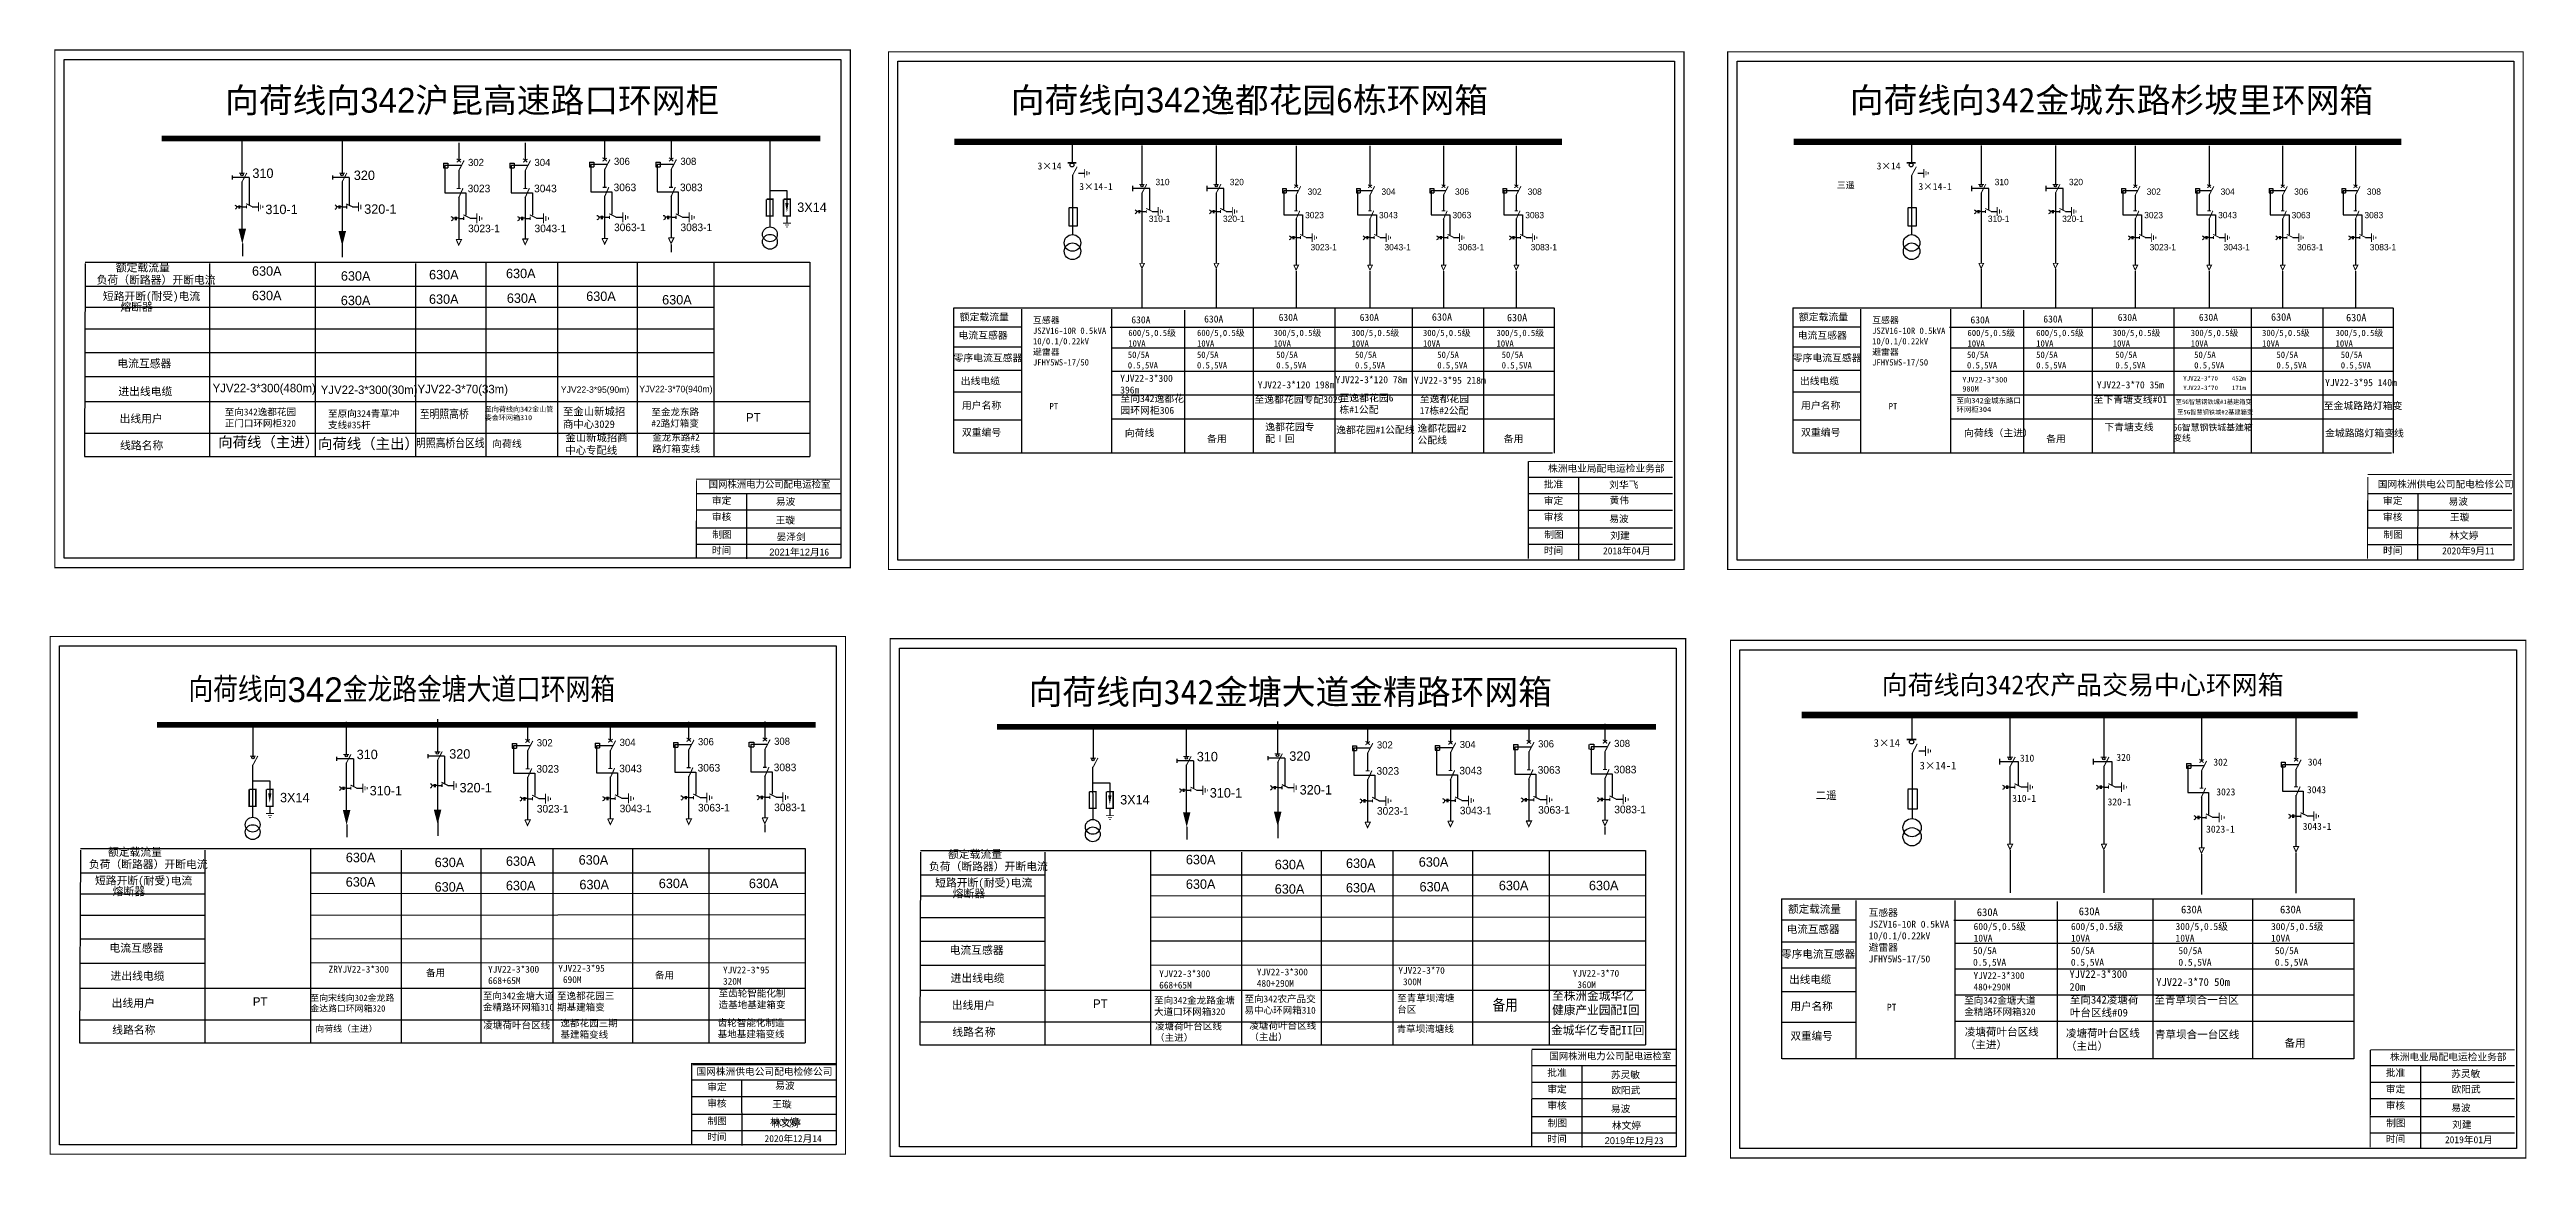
# Model space of a CAD drawing. Extents: x 6 to 548, y -578 to -125.
# Drawn here: x 151.7 to 542.4, y -396.9 to -221.8 of the extents above; entities that cross this region are included whole.
import ezdxf

# ---------------------------------------------------------------- set-up
doc = ezdxf.new("R2010")
doc.units = 0
doc.header["$LTSCALE"] = 0.774411
doc.linetypes.add('ACAD_ISO02W100', pattern=[15, 12, -3])
doc.linetypes.add('CENTER', pattern=[50.8, 31.75, -6.35, 6.35, -6.35])
doc.layers.get('0').update_dxf_attribs({"linetype": 'CONTINUOUS'})
doc.layers.get('DEFPOINTS').update_dxf_attribs({"linetype": 'CONTINUOUS'})
doc.layers.add('2', color=7, linetype='CONTINUOUS')
doc.layers.add('Layer2', color=1, linetype='CONTINUOUS')
doc.layers.add('MiniCADLayer', color=7, linetype='CONTINUOUS', lineweight=20)
doc.styles.add('hztxt_txtstyle_0.00_0_0', font='', dxfattribs={"bigfont": 'hztxt.shx'})
doc.styles.add('hztxt_txtstyle_1.01_0_0', font='', dxfattribs={"height": 1.014924, "bigfont": 'hztxt.shx'})
doc.styles.add('hztxt_txtstyle_1.08_0_0', font='', dxfattribs={"height": 1.076522, "bigfont": 'hztxt.shx'})
doc.styles.add('hztxt_txtstyle_1.09_0_0', font='', dxfattribs={"height": 1.0944, "bigfont": 'hztxt.shx'})
doc.styles.add('hztxt_txtstyle_1.13_0_0', font='', dxfattribs={"height": 1.125, "bigfont": 'hztxt.shx'})
doc.styles.add('hztxt_txtstyle_1.20_0_0', font='', dxfattribs={"height": 1.2, "bigfont": 'hztxt.shx'})
doc.styles.add('hztxt_txtstyle_1.34_0_0', font='', dxfattribs={"height": 1.342623, "bigfont": 'hztxt.shx'})
doc.styles.add('hztxt_txtstyle_1.35_0_0', font='', dxfattribs={"height": 1.35, "bigfont": 'hztxt.shx'})
doc.styles.add('hztxt_txtstyle_1.49_0_0', font='', dxfattribs={"height": 1.491804, "bigfont": 'hztxt.shx'})
doc.styles.add('hztxt_txtstyle_1.80_0_0', font='', dxfattribs={"height": 1.8, "bigfont": 'hztxt.shx'})
doc.styles.add('hztxt_txtstyle_2.00_0_0', font='', dxfattribs={"height": 2, "bigfont": 'hztxt.shx'})
doc.styles.add('hztxt_txtstyle_2.70_0_0', font='simkai.ttf', dxfattribs={"height": 2.7})
doc.styles.add('hztxt_txtstyle_3.27_0_0', font='', dxfattribs={"height": 3.274898, "bigfont": 'hztxt.shx'})
doc.styles.add('hztxt_txtstyle_3.91_0_0', font='', dxfattribs={"height": 3.90625, "bigfont": 'hztxt.shx'})
doc.styles.add('KaiTi_GB2312_txtstyle_1.09_0_0', font='simkai_0.ttf', dxfattribs={"height": 1.0944})
doc.styles.add('KaiTi_txtstyle_1.11_0_0', font='simkai.ttf', dxfattribs={"height": 1.109414})
doc.styles.get("Standard").update_dxf_attribs({"font": '', "height": 2.5})
doc.styles.add('字体', font='simkai_0.ttf', dxfattribs={"height": 2.5})
doc.styles.get('hztxt_txtstyle_0.00_0_0').set_extended_font_data('hztxt')
doc.styles.get('hztxt_txtstyle_1.01_0_0').set_extended_font_data('hztxt')
doc.styles.get('hztxt_txtstyle_1.08_0_0').set_extended_font_data('hztxt')
doc.styles.get('hztxt_txtstyle_1.09_0_0').set_extended_font_data('hztxt')
doc.styles.get('hztxt_txtstyle_1.13_0_0').set_extended_font_data('hztxt')
doc.styles.get('hztxt_txtstyle_1.20_0_0').set_extended_font_data('hztxt')
doc.styles.get('hztxt_txtstyle_1.34_0_0').set_extended_font_data('hztxt')
doc.styles.get('hztxt_txtstyle_1.35_0_0').set_extended_font_data('hztxt')
doc.styles.get('hztxt_txtstyle_1.49_0_0').set_extended_font_data('hztxt')
doc.styles.get('hztxt_txtstyle_1.80_0_0').set_extended_font_data('hztxt')
doc.styles.get('hztxt_txtstyle_2.00_0_0').set_extended_font_data('hztxt')
doc.styles.get('hztxt_txtstyle_3.27_0_0').set_extended_font_data('hztxt')
doc.styles.get('hztxt_txtstyle_3.91_0_0').set_extended_font_data('hztxt')
doc.styles.get('Standard').set_extended_font_data('SimSun')

msp = doc.modelspace()

# ---------------------------------------------------------------- texts
at = {"color": 0, "linetype": 'Continuous', "style": 'hztxt_txtstyle_2.70_0_0'}
for s, height, p in [('3×14', 1.109, (307.53, -240.76)), ('3×14', 1.109, (439.9, -240.76)), ('3×14-1', 1.109, (314.11, -244.01)), ('3×14-1', 1.109, (446.49, -244.01)), ('3×14', 1.22, (439.43, -331.9)), ('3×14-1', 1.22, (446.67, -335.47)), ('310', 1.109, (462.5, -334.24)), ('320', 1.109, (477.71, -334.12)), ('302', 1.109, (493.01, -334.87)), ('304', 1.109, (507.91, -334.86)), ('310-1', 1.109, (461.28, -340.59)), ('3023', 1.109, (493.47, -339.57)), ('3043', 1.109, (507.78, -339.22)), ('320-1', 1.109, (476.32, -341.15)), ('3023-1', 1.109, (491.87, -345.45)), ('3043-1', 1.109, (507.11, -345.01))]:
    msp.add_text(s, height=height, dxfattribs=at).set_placement(p)
at = {"color": 0, "style": 'hztxt_txtstyle_1.80_0_0'}
for s, p in [('310', (326.13, -243.24)), ('320', (337.85, -243.24)), ('310', (458.51, -243.24)), ('320', (470.23, -243.24)), ('302', (350.12, -244.76)), ('304', (361.78, -244.76)), ('306', (373.38, -244.76)), ('308', (384.85, -244.76)), ('302', (482.5, -244.76)), ('304', (494.16, -244.76)), ('306', (505.76, -244.76)), ('308', (517.23, -244.76)), ('310-1', (325.07, -249.04)), ('320-1', (336.78, -249.04)), ('3023', (349.73, -248.46)), ('3043', (361.39, -248.46)), ('3063', (372.98, -248.46)), ('3083', (384.46, -248.46)), ('310-1', (457.44, -249.04)), ('320-1', (469.16, -249.04)), ('3023', (482.1, -248.46)), ('3043', (493.76, -248.46)), ('3063', (505.36, -248.46)), ('3083', (516.84, -248.46)), ('3023-1', (350.59, -253.53)), ('3043-1', (362.25, -253.53)), ('3063-1', (373.84, -253.53)), ('3083-1', (385.32, -253.53)), ('3023-1', (482.96, -253.53)), ('3043-1', (494.62, -253.53)), ('3063-1', (506.22, -253.53)), ('3083-1', (517.7, -253.53))]:
    msp.add_text(s, height=0.998, dxfattribs=at).set_placement(p)
at = {"color": 0, "linetype": 'Continuous', "attachment_point": 1}
for s, insert, char_height, width, style in [('{\\fSimSun|b0|i0|c134|p2;三遥}', (433.62, -242.74), 1.0024, 7.7986, 'hztxt_txtstyle_0.00_0_0'), ('{\\fSimSun|b0|i0|c134|p2;额定载流量}', (295.25, -263.49), 1.1094, 17.8852, 'hztxt_txtstyle_2.70_0_0'), ('\\A1;{\\fSimSun|b0|i0|c134|p2;互感器\\PJSZV16-10R 0.5kVA\\P10/0.1/0.22kV\\P避雷器\\PJFHY5WS-17/50}', (306.81, -264.05), 0.9985, 18.4113, 'hztxt_txtstyle_2.70_0_0'), ('{\\fSimSun|b0|i0|c134|p2;630A}', (322.32, -263.94), 1.1094, 17.8852, 'hztxt_txtstyle_2.70_0_0'), ('{\\fSimSun|b0|i0|c134|p2;630A}', (333.81, -263.81), 1.1094, 17.8852, 'hztxt_txtstyle_2.70_0_0'), ('{\\fSimSun|b0|i0|c134|p2;630A}', (345.56, -263.55), 1.1094, 17.8852, 'hztxt_txtstyle_2.70_0_0'), ('{\\fSimSun|b0|i0|c134|p2;630A}', (358.35, -263.55), 1.1094, 17.8852, 'hztxt_txtstyle_2.70_0_0'), ('{\\fSimSun|b0|i0|c134|p2;630A}', (369.73, -263.46), 1.1757, 9.454, 'hztxt_txtstyle_0.00_0_0'), ('{\\fSimSun|b0|i0|c134|p2;630A}', (381.58, -263.55), 1.1757, 9.454, 'hztxt_txtstyle_0.00_0_0'), ('{\\fSimSun|b0|i0|c134|p2;额定载流量}', (427.63, -263.49), 1.1094, 17.8852, 'hztxt_txtstyle_2.70_0_0'), ('\\A1;{\\fSimSun|b0|i0|c134|p2;互感器\\PJSZV16-10R 0.5kVA\\P10/0.1/0.22kV\\P避雷器\\PJFHY5WS-17/50}', (439.19, -264.05), 0.9985, 18.4113, 'hztxt_txtstyle_2.70_0_0'), ('{\\fSimSun|b0|i0|c134|p2;630A}', (454.7, -263.95), 1.1094, 17.8852, 'hztxt_txtstyle_2.70_0_0'), ('{\\fSimSun|b0|i0|c134|p2;630A}', (466.19, -263.81), 1.1094, 17.8852, 'hztxt_txtstyle_2.70_0_0'), ('{\\fSimSun|b0|i0|c134|p2;630A}', (477.93, -263.55), 1.1094, 17.8852, 'hztxt_txtstyle_2.70_0_0'), ('{\\fSimSun|b0|i0|c134|p2;630A}', (490.73, -263.55), 1.1094, 17.8852, 'hztxt_txtstyle_2.70_0_0'), ('{\\fSimSun|b0|i0|c134|p2;630A}', (502.11, -263.46), 1.1757, 9.454, 'hztxt_txtstyle_0.00_0_0'), ('{\\fSimSun|b0|i0|c134|p2;630A}', (513.96, -263.55), 1.1757, 9.454, 'hztxt_txtstyle_0.00_0_0'), ('{\\fSimSun|b0|i0|c134|p2;电流互感器}', (295.06, -266.37), 1.1094, 17.8852, 'hztxt_txtstyle_2.70_0_0'), ('{\\fSimSun|b0|i0|c134|p2;50/5A\\P0.5,5VA}', (321.77, -269.51), 0.9985, 17.8852, 'hztxt_txtstyle_2.70_0_0'), ('\\A1;{\\fSimSun|b0|i0|c134|p2;600/5,0.5级\\P10VA}', (321.85, -266.06), 0.9985, 18.4113, 'hztxt_txtstyle_2.70_0_0'), ('{\\fSimSun|b0|i0|c134|p2;50/5A\\P0.5,5VA}', (332.68, -269.51), 0.9985, 17.8852, 'hztxt_txtstyle_2.70_0_0'), ('\\A1;{\\fSimSun|b0|i0|c134|p2;600/5,0.5级\\P10VA}', (332.69, -266.06), 0.9985, 18.4113, 'hztxt_txtstyle_2.70_0_0'), ('\\A1;{\\fSimSun|b0|i0|c134|p2;300/5,0.5级\\P10VA}', (344.78, -266.06), 0.9985, 18.4113, 'hztxt_txtstyle_2.70_0_0'), ('{\\fSimSun|b0|i0|c134|p2;50/5A\\P0.5,5VA}', (345.18, -269.51), 0.9985, 17.8852, 'hztxt_txtstyle_2.70_0_0'), ('\\A1;{\\fSimSun|b0|i0|c134|p2;300/5,0.5级\\P10VA}', (357.07, -266.06), 0.9985, 18.4113, 'hztxt_txtstyle_2.70_0_0'), ('{\\fSimSun|b0|i0|c134|p2;50/5A\\P0.5,5VA}', (357.61, -269.51), 0.9985, 17.8852, 'hztxt_txtstyle_2.70_0_0'), ('\\A1;{\\fSimSun|b0|i0|c134|p2;300/5,0.5级\\P10VA}', (368.33, -266.06), 0.9985, 18.4113, 'hztxt_txtstyle_2.70_0_0'), ('{\\fSimSun|b0|i0|c134|p2;50/5A\\P0.5,5VA}', (370.59, -269.51), 0.9985, 17.8852, 'hztxt_txtstyle_2.70_0_0'), ('\\A1;{\\fSimSun|b0|i0|c134|p2;300/5,0.5级\\P10VA}', (379.93, -266.06), 0.9985, 18.4113, 'hztxt_txtstyle_2.70_0_0'), ('{\\fSimSun|b0|i0|c134|p2;50/5A\\P0.5,5VA}', (380.75, -269.51), 0.9985, 17.8852, 'hztxt_txtstyle_2.70_0_0'), ('{\\fSimSun|b0|i0|c134|p2;电流互感器}', (427.44, -266.38), 1.1094, 17.8852, 'hztxt_txtstyle_2.70_0_0'), ('{\\fSimSun|b0|i0|c134|p2;50/5A\\P0.5,5VA}', (454.15, -269.51), 0.9985, 17.8852, 'hztxt_txtstyle_2.70_0_0'), ('\\A1;{\\fSimSun|b0|i0|c134|p2;600/5,0.5级\\P10VA}', (454.23, -266.06), 0.9985, 18.4113, 'hztxt_txtstyle_2.70_0_0'), ('{\\fSimSun|b0|i0|c134|p2;50/5A\\P0.5,5VA}', (465.06, -269.51), 0.9985, 17.8852, 'hztxt_txtstyle_2.70_0_0'), ('\\A1;{\\fSimSun|b0|i0|c134|p2;600/5,0.5级\\P10VA}', (465.07, -266.06), 0.9985, 18.4113, 'hztxt_txtstyle_2.70_0_0'), ('\\A1;{\\fSimSun|b0|i0|c134|p2;300/5,0.5级\\P10VA}', (477.15, -266.06), 0.9985, 18.4113, 'hztxt_txtstyle_2.70_0_0'), ('{\\fSimSun|b0|i0|c134|p2;50/5A\\P0.5,5VA}', (477.56, -269.51), 0.9985, 17.8852, 'hztxt_txtstyle_2.70_0_0'), ('\\A1;{\\fSimSun|b0|i0|c134|p2;300/5,0.5级\\P10VA}', (489.45, -266.06), 0.9985, 18.4113, 'hztxt_txtstyle_2.70_0_0'), ('{\\fSimSun|b0|i0|c134|p2;50/5A\\P0.5,5VA}', (489.99, -269.51), 0.9985, 17.8852, 'hztxt_txtstyle_2.70_0_0'), ('\\A1;{\\fSimSun|b0|i0|c134|p2;300/5,0.5级\\P10VA}', (500.7, -266.06), 0.9985, 18.4113, 'hztxt_txtstyle_2.70_0_0'), ('{\\fSimSun|b0|i0|c134|p2;50/5A\\P0.5,5VA}', (502.97, -269.51), 0.9985, 17.8852, 'hztxt_txtstyle_2.70_0_0'), ('\\A1;{\\fSimSun|b0|i0|c134|p2;300/5,0.5级\\P10VA}', (512.3, -266.06), 0.9985, 18.4113, 'hztxt_txtstyle_2.70_0_0'), ('{\\fSimSun|b0|i0|c134|p2;50/5A\\P0.5,5VA}', (513.12, -269.51), 0.9985, 17.8852, 'hztxt_txtstyle_2.70_0_0'), ('{\\fSimSun|b0|i0|c134|p2;零序电流互感器}', (294.27, -269.95), 1.1094, 17.8852, 'hztxt_txtstyle_2.70_0_0'), ('{\\fSimSun|b0|i0|c134|p2;出线电缆}', (295.41, -273.59), 1.1094, 17.8852, 'hztxt_txtstyle_2.70_0_0'), ('{\\fSimSun|b0|i0|c134|p2;YJV22-3*300 \\P396m}', (320.57, -273.17), 1.1094, 17.8852, 'hztxt_txtstyle_2.70_0_0'), ('{\\fSimSun|b0|i0|c134|p2;YJV22-3*120 78m}', (354.52, -273.39), 1.1094, 17.8852, 'hztxt_txtstyle_2.70_0_0'), ('{\\fSimSun|b0|i0|c134|p2;YJV22-3*95 218m}', (366.92, -273.49), 1.1094, 17.8852, 'hztxt_txtstyle_2.70_0_0'), ('{\\fSimSun|b0|i0|c134|p2;零序电流互感器}', (426.65, -269.95), 1.1094, 17.8852, 'hztxt_txtstyle_2.70_0_0'), ('{\\fSimSun|b0|i0|c134|p2;出线电缆}', (427.78, -273.59), 1.1094, 17.8852, 'hztxt_txtstyle_2.70_0_0'), ('{\\fSimSun|b0|i0|c134|p2;用户名称}', (295.6, -277.44), 1.1094, 17.8852, 'hztxt_txtstyle_2.70_0_0'), ('{\\fSimSun|b0|i0|c134|p2;至向342逸都花园环网柜306}', (320.6, -276.37), 1.1094, 10.1813, 'hztxt_txtstyle_2.70_0_0'), ('{\\fSimSun|b0|i0|c134|p2;至逸都花园专配3029}', (341.74, -276.52), 1.1094, 13.6226, 'hztxt_txtstyle_2.70_0_0'), ('{\\fSimSun|b0|i0|c134|p2;YJV22-3*120 198m}', (342.26, -274.2), 1.1094, 17.8852, 'hztxt_txtstyle_2.70_0_0'), ('{\\fSimSun|b0|i0|c134|p2;至逸都花园6栋#1公配}', (355.16, -276.27), 1.1094, 9.2147, 'hztxt_txtstyle_2.70_0_0'), ('{\\fSimSun|b0|i0|c134|p2;至逸都花园17栋#2公配}', (367.83, -276.41), 1.1094, 9.2147, 'hztxt_txtstyle_2.70_0_0'), ('{\\fSimSun|b0|i0|c134|p2;用户名称}', (427.97, -277.44), 1.1094, 17.8852, 'hztxt_txtstyle_2.70_0_0'), ('{\\fSimSun|b0|i0|c134|p2;至下青塘支线#01}', (474.12, -276.52), 1.1094, 13.6226, 'hztxt_txtstyle_2.70_0_0'), ('{\\fSimSun|b0|i0|c134|p2;YJV22-3*70 35m}', (474.64, -274.21), 1.1094, 17.8852, 'hztxt_txtstyle_2.70_0_0'), ('{\\fSimSun|b0|i0|c134|p2;\\C7;至5G智慧钢铁城#1基建箱变}', (487.07, -277.09), 0.7, 13.6226, 'hztxt_txtstyle_2.70_0_0'), ('{\\fSimSun|b0|i0|c134|p2;至金城路路灯箱变}', (510.41, -277.5), 1.1094, 13.6226, 'hztxt_txtstyle_2.70_0_0'), ('{\\fSimSun|b0|i0|c134|p2;YJV22-3*95 140m}', (510.64, -273.85), 1.1094, 17.8852, 'hztxt_txtstyle_2.70_0_0'), ('{\\fSimSun|b0|i0|c134|p2;PT}', (309.42, -277.64), 1.0024, 7.7986, 'hztxt_txtstyle_0.00_0_0'), ('{\\fSimSun|b0|i0|c134|p2;逸都花园专配Ⅰ回}', (343.45, -280.85), 1.1094, 8.4396, 'hztxt_txtstyle_2.70_0_0'), ('{\\fSimSun|b0|i0|c134|p2;逸都花园#1公配线}', (354.64, -281.31), 1.1094, 17.8852, 'hztxt_txtstyle_2.70_0_0'), ('{\\fSimSun|b0|i0|c134|p2;逸都花园#2公配线}', (367.46, -281.07), 1.1094, 9.2147, 'hztxt_txtstyle_2.70_0_0'), ('{\\fSimSun|b0|i0|c134|p2;PT}', (441.8, -277.64), 1.0024, 7.7986, 'hztxt_txtstyle_0.00_0_0'), ('{\\fSimSun|b0|i0|c134|p2;下青塘支线}', (475.82, -280.86), 1.1094, 8.4396, 'hztxt_txtstyle_2.70_0_0'), ('{\\fSimSun|b0|i0|c134|p2;\\C7;5G智慧钢铁城基建箱变线}', (486.67, -280.98), 1, 13.6226, 'hztxt_txtstyle_2.70_0_0'), ('{\\fSimSun|b0|i0|c134|p2;\\C7;至5G智慧钢铁城#2基建箱变}', (487.29, -278.72), 0.7, 13.6226, 'hztxt_txtstyle_2.70_0_0'), ('{\\fSimSun|b0|i0|c134|p2;向荷线}', (221.5, -283.5), 1.1094, 17.8852, 'hztxt_txtstyle_2.70_0_0'), ('{\\fSimSun|b0|i0|c134|p2;双重编号}', (295.6, -281.7), 1.1094, 17.8852, 'hztxt_txtstyle_2.70_0_0'), ('{\\fSimSun|b0|i0|c134|p2;向荷线}', (321.3, -281.79), 1.1094, 17.8852, 'hztxt_txtstyle_2.70_0_0'), ('{\\fSimSun|b0|i0|c134|p2;备用}', (334.26, -282.73), 1.1094, 17.8852, 'hztxt_txtstyle_2.70_0_0'), ('{\\fSimSun|b0|i0|c134|p2;备用}', (381.06, -282.73), 1.1094, 17.8852, 'hztxt_txtstyle_2.70_0_0'), ('{\\fSimSun|b0|i0|c134|p2;双重编号}', (427.97, -281.7), 1.1094, 17.8852, 'hztxt_txtstyle_2.70_0_0'), ('{\\fSimSun|b0|i0|c134|p2;向荷线（主进）}', (453.68, -281.79), 1.1094, 17.8852, 'hztxt_txtstyle_2.70_0_0'), ('{\\fSimSun|b0|i0|c134|p2;备用}', (466.64, -282.73), 1.1094, 17.8852, 'hztxt_txtstyle_2.70_0_0'), ('{\\fSimSun|b0|i0|c134|p2;金城路路灯箱变线}', (510.64, -281.83), 1.1094, 13.6226, 'hztxt_txtstyle_2.70_0_0'), ('株洲电业局配电运检业务部', (388.06, -287.4), 1.0944, 29.9201, '字体'), ('{\\fKaiTi_GB2312|b0|i0|c134|p49;批准}', (387.4, -289.9), 1.0944, 8.5588, '字体'), ('\\f\uffbfﾬￌﾣﾤ_GB2312|b0|i0|c134|p49;审定', (387.4, -292.49), 1.0944, 8.5588, '字体'), ('刘华飞', (397.72, -289.99), 1.094, 8.5588, '字体'), ('黄伟', (397.77, -292.43), 1.094, 8.5588, '字体'), ('国网株洲供电公司配电检修公司', (518.94, -289.89), 1.0944, 29.9201, '字体'), ('\\f\uffbfﾬￌﾣﾤ_GB2312|b0|i0|c134|p49;审定', (519.78, -292.49), 1.0944, 8.5588, '字体'), ('易波', (530.11, -292.62), 1.094, 8.5588, '字体'), ('\\f\uffbfﾬￌﾣﾤ_GB2312|b0|i0|c134|p49;审核', (387.4, -295.07), 1.0944, 8.5588, '字体'), ('易波', (397.72, -295.36), 1.094, 8.5588, '字体'), ('\\f\uffbfﾬￌﾣﾤ_GB2312|b0|i0|c134|p49;审核', (519.78, -295.07), 1.0944, 8.5588, '字体'), ('\\f\uffbfﾬￌﾣﾤ_GB2312|b0|i0|c134|p49;制图', (387.46, -297.85), 1.0944, 8.5588, '字体'), ('\\f\uffbfﾬￌﾣﾤ_GB2312|b0|i0|c134|p49;时间', (387.4, -300.36), 1.0944, 8.5588, '字体'), ('2018{\\fSimSun|b0|i0|c134|p2;年}04{\\fSimSun|b0|i0|c134|p2;月}', (396.73, -300.41), 1.0944, 16.0081, '字体'), ('{\\fSimSun|b0|i0|c134|p2;刘建}', (397.88, -298), 1.0944, 8.5588, '字体'), ('\\f\uffbfﾬￌﾣﾤ_GB2312|b0|i0|c134|p49;制图', (519.84, -297.85), 1.0944, 8.5588, '字体'), ('\\f\uffbfﾬￌﾣﾤ_GB2312|b0|i0|c134|p49;时间', (519.78, -300.36), 1.0944, 8.5588, '字体'), ('{\\fSimSun|b0|i0|c134|p2;向荷线向342农产品交易中心环网箱}', (440.69, -320.62), 3, 85.7498, '字体'), ('{\\fSimSun|b0|i0|c134|p2;二遥}', (430.27, -338.95), 1.2204, 19.6738, 'hztxt_txtstyle_2.70_0_0'), ('{\\fSimSun|b0|i0|c134|p2;额定载流量}', (425.93, -356.9), 1.2204, 19.6738, 'hztxt_txtstyle_2.70_0_0'), ('\\A1;{\\fSimSun|b0|i0|c134|p2;互感器\\PJSZV16-10R 0.5kVA\\P10/0.1/0.22kV\\P避雷器\\PJFHY5WS-17/50}', (438.64, -357.52), 1.0983, 20.2524, 'hztxt_txtstyle_2.70_0_0'), ('{\\fSimSun|b0|i0|c134|p2;630A}', (455.7, -357.4), 1.2204, 19.6738, 'hztxt_txtstyle_2.70_0_0'), ('{\\fSimSun|b0|i0|c134|p2;630A}', (471.78, -357.26), 1.2204, 19.6738, 'hztxt_txtstyle_2.70_0_0'), ('{\\fSimSun|b0|i0|c134|p2;630A}', (487.91, -356.97), 1.2204, 19.6738, 'hztxt_txtstyle_2.70_0_0'), ('{\\fSimSun|b0|i0|c134|p2;630A}', (503.53, -356.97), 1.2204, 19.6738, 'hztxt_txtstyle_2.70_0_0'), ('{\\fSimSun|b0|i0|c134|p2;电流互感器}', (425.72, -360.08), 1.2204, 19.6738, 'hztxt_txtstyle_2.70_0_0'), ('\\A1;{\\fSimSun|b0|i0|c134|p2;600/5,0.5级\\P10VA}', (455.19, -359.72), 1.0983, 20.2524, 'hztxt_txtstyle_2.70_0_0'), ('\\A1;{\\fSimSun|b0|i0|c134|p2;600/5,0.5级\\P10VA}', (470.55, -359.72), 1.0983, 20.2524, 'hztxt_txtstyle_2.70_0_0'), ('\\A1;{\\fSimSun|b0|i0|c134|p2;300/5,0.5级\\P10VA}', (487.05, -359.72), 1.0983, 20.2524, 'hztxt_txtstyle_2.70_0_0'), ('\\A1;{\\fSimSun|b0|i0|c134|p2;300/5,0.5级\\P10VA}', (502.12, -359.72), 1.0983, 20.2524, 'hztxt_txtstyle_2.70_0_0'), ('{\\fSimSun|b0|i0|c134|p2;零序电流互感器}', (424.85, -364.01), 1.2204, 19.6738, 'hztxt_txtstyle_2.70_0_0'), ('{\\fSimSun|b0|i0|c134|p2;50/5A\\P0.5,5VA}', (455.1, -363.53), 1.0983, 19.6738, 'hztxt_txtstyle_2.70_0_0'), ('YJV22-3*300\\P20m', (470.31, -367.16), 1.2204, 19.6738, 'hztxt_txtstyle_2.70_0_0'), ('{\\fSimSun|b0|i0|c134|p2;50/5A\\P0.5,5VA}', (470.54, -363.53), 1.0983, 19.6738, 'hztxt_txtstyle_2.70_0_0'), ('{\\fSimSun|b0|i0|c134|p2;50/5A\\P0.5,5VA}', (487.5, -363.53), 1.0983, 19.6738, 'hztxt_txtstyle_2.70_0_0'), ('{\\fSimSun|b0|i0|c134|p2;50/5A\\P0.5,5VA}', (502.72, -363.53), 1.0983, 19.6738, 'hztxt_txtstyle_2.70_0_0'), ('{\\fSimSun|b0|i0|c134|p2;出线电缆}', (426.1, -368.02), 1.2204, 19.6738, 'hztxt_txtstyle_2.70_0_0'), ('{\\fSimSun|b0|i0|c134|p2;至向342凌塘荷叶台区线#09}', (470.38, -371.22), 1.2204, 12.429, 'hztxt_txtstyle_2.70_0_0'), ('{\\fSimSun|b0|i0|c134|p2;至青草坝合一台区}', (483.71, -371.24), 1.2204, 14.9849, 'hztxt_txtstyle_2.70_0_0'), ('YJV22-3*70 50m', (484, -368.42), 1.2204, 19.6738, 'hztxt_txtstyle_2.70_0_0'), ('{\\fSimSun|b0|i0|c134|p2;用户名称}', (426.31, -372.25), 1.2204, 19.6738, 'hztxt_txtstyle_2.70_0_0'), ('{\\fSimSun|b0|i0|c134|p2;PT}', (441.52, -372.47), 1.1026, 8.5785, 'hztxt_txtstyle_0.00_0_0'), ('{\\fSimSun|b0|i0|c134|p2;双重编号}', (426.31, -376.93), 1.2204, 19.6738, 'hztxt_txtstyle_2.70_0_0'), ('{\\fSimSun|b0|i0|c134|p2;凌塘荷叶台区线\\P（主进）}', (453.81, -376.28), 1.2204, 12.429, 'hztxt_txtstyle_2.70_0_0'), ('{\\fSimSun|b0|i0|c134|p2;凌塘荷叶台区线\\P（主出）}', (469.76, -376.49), 1.2204, 12.429, 'hztxt_txtstyle_2.70_0_0'), ('{\\fSimSun|b0|i0|c134|p2;青草坝合一台区线}', (483.8, -376.7), 1.2204, 14.9849, 'hztxt_txtstyle_2.70_0_0'), ('{\\fSimSun|b0|i0|c134|p2;备用}', (504.23, -378.06), 1.2204, 19.6738, 'hztxt_txtstyle_2.70_0_0'), ('{\\fKaiTi_GB2312|b0|i0|c134|p49;批准}', (520.22, -382.79), 1.0944, 8.5588, '字体'), ('株洲电业局配电运检业务部', (520.88, -380.3), 1.0944, 29.9201, '字体'), ('{\\fSimSun|b0|i0|c134|p2;苏灵敏}', (530.53, -382.97), 1.0944, 8.5588, '字体'), ('\\f\uffbfﾬￌﾣﾤ_GB2312|b0|i0|c134|p49;审定', (520.22, -385.39), 1.0944, 8.5588, '字体'), ('{\\fSimSun|b0|i0|c134|p2;欧阳武}', (530.59, -385.41), 1.0944, 8.5588, '字体'), ('\\f\uffbfﾬￌﾣﾤ_GB2312|b0|i0|c134|p49;审核', (520.22, -387.97), 1.0944, 8.5588, '字体'), ('\\f\uffbfﾬￌﾣﾤ_GB2312|b0|i0|c134|p49;制图', (520.28, -390.75), 1.0944, 8.5588, '字体'), ('易波', (530.53, -388.34), 1.094, 8.5588, '字体'), ('\\f\uffbfﾬￌﾣﾤ_GB2312|b0|i0|c134|p49;时间', (520.22, -393.26), 1.0944, 8.5588, '字体'), ('2019{\\fSimSun|b0|i0|c134|p2;年}01{\\fSimSun|b0|i0|c134|p2;月}', (529.55, -393.38), 1.0944, 16.0081, '字体'), ('{\\fSimSun|b0|i0|c134|p2;刘建}', (530.69, -390.98), 1.0944, 8.5588, '字体')]:
    msp.add_mtext(s, dxfattribs=dict(at, insert=insert, char_height=char_height, width=width, style=style))
at = {"color": 7, "linetype": 'Continuous', "attachment_point": 1}
for s, insert, char_height, width, style in [('{\\fSimSun|b0|i0|c134|p2;YJV22-3*70    452m}', (488.26, -273.38), 0.7, 17.8852, 'KaiTi_txtstyle_1.11_0_0'), ('{\\fSimSun|b0|i0|c134|p2;YJV22-3*70    171m}', (488.27, -274.88), 0.7, 17.8852, 'KaiTi_txtstyle_1.11_0_0'), ('王璇', (530.33, -295.1), 1.094, 8.5588, 'KaiTi_GB2312_txtstyle_1.09_0_0'), ('2020年9月11', (529.11, -300.41), 1.094, 16.0081, 'KaiTi_GB2312_txtstyle_1.09_0_0'), ('林文婷', (530.25, -298), 1.094, 8.5588, 'KaiTi_GB2312_txtstyle_1.09_0_0')]:
    msp.add_mtext(s, dxfattribs=dict(at, insert=insert, char_height=char_height, width=width, style=style))
at = {"color": 0, "attachment_point": 1, "style": 'hztxt_txtstyle_0.00_0_0'}
for s, insert, char_height, width in [('{\\fSimSun|b0|i0|c134|p2;至向荷线向342金山管委会环网箱310}', (220.31, -278.2), 0.8, 11.5279), ('{\\fSimSun|b0|i0|c134|p2;至金山新城招商中心3029}', (232.67, -278.37), 1.2, 11.0053), ('{\\fSimSun|b0|i0|c134|p2;金山新城招商中心专配线}', (233.04, -282.48), 1.2, 11.0053)]:
    msp.add_mtext(s, dxfattribs=dict(at, insert=insert, char_height=char_height, width=width))
at = {"layer": 'DEFPOINTS', "color": 0}
for s, height, style, p in [('310', 1.492, 'hztxt_txtstyle_1.49_0_0', (183.67, -242.1)), ('320', 1.492, 'hztxt_txtstyle_1.49_0_0', (199.67, -242.43)), ('302', 1.125, 'hztxt_txtstyle_1.13_0_0', (217.69, -240.21)), ('304', 1.125, 'hztxt_txtstyle_1.13_0_0', (228.17, -240.21)), ('306', 1.125, 'hztxt_txtstyle_1.13_0_0', (240.71, -240.04)), ('308', 1.125, 'hztxt_txtstyle_1.13_0_0', (251.19, -240.04)), ('3023', 1.2, 'hztxt_txtstyle_1.20_0_0', (217.63, -244.36)), ('3043', 1.2, 'hztxt_txtstyle_1.20_0_0', (228.11, -244.36)), ('3063', 1.2, 'hztxt_txtstyle_1.20_0_0', (240.65, -244.19)), ('3083', 1.2, 'hztxt_txtstyle_1.20_0_0', (251.12, -244.19)), ('3X14', 1.492, 'hztxt_txtstyle_1.49_0_0', (269.62, -247.47)), ('310-1', 1.492, 'hztxt_txtstyle_1.49_0_0', (185.72, -247.81)), ('320-1', 1.492, 'hztxt_txtstyle_1.49_0_0', (201.31, -247.76)), ('3023-1', 1.2, 'hztxt_txtstyle_1.20_0_0', (217.7, -250.67)), ('3043-1', 1.2, 'hztxt_txtstyle_1.20_0_0', (228.18, -250.67)), ('3063-1', 1.2, 'hztxt_txtstyle_1.20_0_0', (240.72, -250.5)), ('3083-1', 1.2, 'hztxt_txtstyle_1.20_0_0', (251.2, -250.5)), ('630A', 1.492, 'hztxt_txtstyle_1.49_0_0', (183.61, -257.54)), ('630A', 1.492, 'hztxt_txtstyle_1.49_0_0', (197.63, -258.32)), ('630A', 1.492, 'hztxt_txtstyle_1.49_0_0', (211.54, -258.11)), ('630A', 1.492, 'hztxt_txtstyle_1.49_0_0', (223.68, -257.92)), ('630A', 1.492, 'hztxt_txtstyle_1.49_0_0', (183.6, -261.4)), ('630A', 1.492, 'hztxt_txtstyle_1.49_0_0', (197.62, -262.18)), ('630A', 1.492, 'hztxt_txtstyle_1.49_0_0', (211.53, -261.97)), ('630A', 1.492, 'hztxt_txtstyle_1.49_0_0', (223.81, -261.82)), ('630A', 1.492, 'hztxt_txtstyle_1.49_0_0', (236.33, -261.52)), ('630A', 1.492, 'hztxt_txtstyle_1.49_0_0', (248.31, -262.07)), ('YJV22-3*300(480m)', 1.3426, 'hztxt_txtstyle_1.34_0_0', (177.4, -275.94)), ('YJV22-3*300(30m)', 1.3426, 'hztxt_txtstyle_1.34_0_0', (194.45, -276.21)), ('YJV22-3*70(33m)', 1.3426, 'hztxt_txtstyle_1.34_0_0', (209.72, -276.1)), ('YJV22-3*95(90m)', 1.0149, 'hztxt_txtstyle_1.01_0_0', (232.33, -276.02)), ('YJV22-3*70(940m)', 1.0149, 'hztxt_txtstyle_1.01_0_0', (244.71, -275.93)), ('至明照高桥', 1.343, 'hztxt_txtstyle_1.34_0_0', (210.08, -280.16)), ('PT', 1.343, 'hztxt_txtstyle_1.34_0_0', (261.54, -280.57)), ('302', 1.125, 'hztxt_txtstyle_1.13_0_0', (228.53, -331.82)), ('304', 1.125, 'hztxt_txtstyle_1.13_0_0', (241.6, -331.76)), ('306', 1.125, 'hztxt_txtstyle_1.13_0_0', (253.96, -331.65)), ('308', 1.125, 'hztxt_txtstyle_1.13_0_0', (265.97, -331.59)), ('302', 1.125, 'hztxt_txtstyle_1.13_0_0', (361.06, -332.16)), ('304', 1.125, 'hztxt_txtstyle_1.13_0_0', (374.13, -332.1)), ('306', 1.125, 'hztxt_txtstyle_1.13_0_0', (386.49, -331.99)), ('308', 1.125, 'hztxt_txtstyle_1.13_0_0', (398.49, -331.93)), ('310', 1.492, 'hztxt_txtstyle_1.49_0_0', (200.12, -333.85)), ('320', 1.492, 'hztxt_txtstyle_1.49_0_0', (214.72, -333.77)), ('3023', 1.2, 'hztxt_txtstyle_1.20_0_0', (228.47, -335.98)), ('3043', 1.2, 'hztxt_txtstyle_1.20_0_0', (241.54, -335.92)), ('3063', 1.2, 'hztxt_txtstyle_1.20_0_0', (253.9, -335.81)), ('3083', 1.2, 'hztxt_txtstyle_1.20_0_0', (265.91, -335.75)), ('310', 1.492, 'hztxt_txtstyle_1.49_0_0', (332.65, -334.19)), ('320', 1.492, 'hztxt_txtstyle_1.49_0_0', (347.24, -334.11)), ('3023', 1.2, 'hztxt_txtstyle_1.20_0_0', (361, -336.31)), ('3043', 1.2, 'hztxt_txtstyle_1.20_0_0', (374.07, -336.26)), ('3063', 1.2, 'hztxt_txtstyle_1.20_0_0', (386.43, -336.14)), ('3083', 1.2, 'hztxt_txtstyle_1.20_0_0', (398.43, -336.09)), ('3X14', 1.492, 'hztxt_txtstyle_1.49_0_0', (188.03, -340.66)), ('310-1', 1.492, 'hztxt_txtstyle_1.49_0_0', (202.17, -339.57)), ('320-1', 1.492, 'hztxt_txtstyle_1.49_0_0', (216.35, -339.1)), ('3X14', 1.492, 'hztxt_txtstyle_1.49_0_0', (320.56, -341)), ('310-1', 1.492, 'hztxt_txtstyle_1.49_0_0', (334.7, -339.91)), ('320-1', 1.492, 'hztxt_txtstyle_1.49_0_0', (348.88, -339.43)), ('3023-1', 1.2, 'hztxt_txtstyle_1.20_0_0', (228.54, -342.28)), ('3043-1', 1.2, 'hztxt_txtstyle_1.20_0_0', (241.61, -342.23)), ('3063-1', 1.2, 'hztxt_txtstyle_1.20_0_0', (253.97, -342.11)), ('3083-1', 1.2, 'hztxt_txtstyle_1.20_0_0', (265.98, -342.06)), ('3023-1', 1.2, 'hztxt_txtstyle_1.20_0_0', (361.07, -342.62)), ('3043-1', 1.2, 'hztxt_txtstyle_1.20_0_0', (374.14, -342.56)), ('3063-1', 1.2, 'hztxt_txtstyle_1.20_0_0', (386.5, -342.45)), ('3083-1', 1.2, 'hztxt_txtstyle_1.20_0_0', (398.51, -342.39)), ('630A', 1.492, 'hztxt_txtstyle_1.49_0_0', (198.41, -350.12)), ('630A', 1.492, 'hztxt_txtstyle_1.49_0_0', (212.43, -350.89)), ('630A', 1.492, 'hztxt_txtstyle_1.49_0_0', (223.67, -350.69)), ('630A', 1.492, 'hztxt_txtstyle_1.49_0_0', (235.14, -350.5)), ('630A', 1.492, 'hztxt_txtstyle_1.49_0_0', (330.93, -350.45)), ('630A', 1.492, 'hztxt_txtstyle_1.49_0_0', (344.96, -351.23)), ('630A', 1.492, 'hztxt_txtstyle_1.49_0_0', (356.19, -351.03)), ('630A', 1.492, 'hztxt_txtstyle_1.49_0_0', (367.67, -350.83)), ('630A', 1.492, 'hztxt_txtstyle_1.49_0_0', (198.4, -353.98)), ('630A', 1.492, 'hztxt_txtstyle_1.49_0_0', (212.42, -354.76)), ('630A', 1.492, 'hztxt_txtstyle_1.49_0_0', (223.66, -354.55)), ('630A', 1.492, 'hztxt_txtstyle_1.49_0_0', (235.26, -354.39)), ('630A', 1.492, 'hztxt_txtstyle_1.49_0_0', (247.78, -354.21)), ('630A', 1.492, 'hztxt_txtstyle_1.49_0_0', (261.99, -354.21)), ('630A', 1.492, 'hztxt_txtstyle_1.49_0_0', (330.93, -354.32)), ('630A', 1.492, 'hztxt_txtstyle_1.49_0_0', (344.95, -355.09)), ('630A', 1.492, 'hztxt_txtstyle_1.49_0_0', (356.18, -354.89)), ('630A', 1.492, 'hztxt_txtstyle_1.49_0_0', (367.79, -354.73)), ('630A', 1.492, 'hztxt_txtstyle_1.49_0_0', (380.3, -354.54)), ('630A', 1.492, 'hztxt_txtstyle_1.49_0_0', (394.51, -354.54))]:
    msp.add_text(s, height=height, dxfattribs=dict(at, style=style)).set_placement(p)
for s, p in [('负荷（断路器）开断电流', (159.1, -258.81)), ('额定载流量', (162.12, -256.87)), ('短路开断(耐受)电流', (160.08, -261.39)), ('熔断器', (162.85, -263.08)), ('电流互感器', (162.36, -272.01)), ('进出线电缆', (162.52, -276.43)), ('出线用户', (162.71, -280.72)), ('额定载流量', (160.88, -349.13)), ('负荷（断路器）开断电流', (157.86, -351.07)), ('负荷（断路器）开断电流', (290.39, -351.41)), ('额定载流量', (293.41, -349.47)), ('短路开断(耐受)电流', (158.84, -353.65)), ('熔断器', (161.62, -355.34)), ('短路开断(耐受)电流', (291.37, -353.98)), ('熔断器', (294.14, -355.68)), ('电流互感器', (161.12, -364.27)), ('电流互感器', (293.65, -364.61)), ('进出线电缆', (161.29, -368.69)), ('进出线电缆', (293.81, -369.03)), ('出线用户', (161.47, -372.98)), ('出线用户', (294, -373.31))]:
    msp.add_text(s, height=1.25, dxfattribs=at).set_placement(p)
at = {"layer": 'DEFPOINTS', "color": 7, "style": 'hztxt_txtstyle_1.34_0_0'}
for p in [(183.75, -372.79), (316.28, -373.12)]:
    msp.add_text('PT', height=1.343, dxfattribs=at).set_placement(p)
at = {"layer": 'DEFPOINTS', "color": 0, "char_height": 3.9062, "attachment_point": 1, "style": 'hztxt_txtstyle_0.00_0_0'}
for s, insert, width in [('{\\fSimSun|b0|i0|c134|p2;向荷线向}342{\\fSimSun|b0|i0|c134|p2;沪昆高速路口环网柜}', (179.36, -227.88), 83.0504), ('{\\fSimSun|b0|i0|c134|p2;向荷线向}342{\\fSimSun|b0|i0|c134|p2;逸都花园6栋环网箱}', (303.29, -227.86), 83.0504), ('{\\fSimSun|b0|i0|c134|p2;向荷线向342金城东路杉坡里环网箱}', (435.66, -227.86), 85.7758)]:
    msp.add_mtext(s, dxfattribs=dict(at, insert=insert, width=width))
at = {"layer": 'DEFPOINTS', "color": 0, "linetype": 'Continuous', "attachment_point": 1}
for s, insert, char_height, width, style in [('{\\fSimSun|b0|i0|c134|p2;YJV22-3*300 \\P980M}', (453.42, -273.52), 0.8625, 10.156, 'hztxt_txtstyle_0.00_0_0'), ('{\\fSimSun|b0|i0|c134|p2;至向342金城东路口环网柜304}', (452.5, -276.82), 0.8349, 10.4506, 'hztxt_txtstyle_0.00_0_0'), ('{\\fSimSun|b0|i0|c134|p2;至向\\fKaiTi_GB2312|b0|i0|c134|p49;342\\fSimSun|b0|i0|c134|p2;逸都花园正门口环网柜\\fKaiTi_GB2312|b0|i0|c134|p49;320}', (179.31, -278.5), 1.07652, 12.6828, 'hztxt_txtstyle_0.00_0_0'), ('{\\fKaiTi_GB2312|b0|i0|c134|p49;至原向324青草冲支线#35杆}', (195.61, -278.76), 1.0765, 12.6828, 'hztxt_txtstyle_0.00_0_0'), ('{\\fKaiTi_GB2312|b0|i0|c134|p49;至金龙东路#2路灯箱变}', (246.61, -278.51), 1.0765, 7.9261, 'hztxt_txtstyle_3.27_0_0'), ('{\\fKaiTi_GB2312|b0|i0|c134|p49;金龙东路#2路灯箱变线}', (246.75, -282.51), 1.0765, 7.9261, 'hztxt_txtstyle_3.27_0_0')]:
    msp.add_mtext(s, dxfattribs=dict(at, insert=insert, char_height=char_height, width=width, style=style))
at = {"layer": 'DEFPOINTS', "color": 7, "char_height": 3.9062, "width": 96.5293, "attachment_point": 1, "style": 'hztxt_txtstyle_3.91_0_0'}
for s, insert in [('向荷线向342金龙路金塘大道口环网箱', (173.58, -320.94)), ('{\\fSimSun|b0|i0|c134|p2;向荷线向342金塘大道金精路环网箱}', (306.11, -321.28))]:
    msp.add_mtext(s, dxfattribs=dict(at, insert=insert))
at = {"layer": 'DEFPOINTS', "color": 7, "linetype": 'Continuous', "attachment_point": 1, "style": 'hztxt_txtstyle_1.08_0_0'}
for s, insert, char_height, width in [('{\\fSimSun|b0|i0|c134|p2;ZRYJV22-3*300}', (195.69, -366.47), 1.0765, 12.6828), ('{\\fSimSun|b0|i0|c134|p2;备用}', (211.05, -367.03), 1.0765, 12.6828), ('{\\fSimSun|b0|i0|c134|p2;YJV22-3*300\\P668+65M}', (220.85, -366.48), 1.0765, 12.6828), ('{\\fSimSun|b0|i0|c134|p2;YJV22-3*95\\P 690M}', (231.93, -366.32), 1.0765, 12.6828), ('{\\fSimSun|b0|i0|c134|p2;备用}', (247.17, -367.43), 1.0765, 12.6828), ('{\\fSimSun|b0|i0|c134|p2;YJV22-3*95\\P320M}', (257.91, -366.59), 1.0765, 12.6828), ('{\\fSimSun|b0|i0|c134|p2;YJV22-3*300\\P668+65M}', (326.72, -367.18), 1.0765, 12.6828), ('{\\fSimSun|b0|i0|c134|p2;YJV22-3*300\\P480+290M}', (342.12, -366.91), 1.0765, 12.6828), ('{\\fSimSun|b0|i0|c134|p2;YJV22-3*70\\P 300M}', (364.45, -366.66), 1.0765, 12.6828), ('{\\fSimSun|b0|i0|c134|p2;YJV22-3*70\\P 360M}', (391.96, -367.12), 1.0765, 12.6828), ('{\\fSimSun|b0|i0|c134|p2;至向宋线向302金龙路金达路口环网箱320}', (192.81, -371.03), 1, 13.6413), ('{\\fSimSun|b0|i0|c134|p2;至向342金塘大道金精路环网箱310}', (220.03, -370.67), 1.0765, 12.1308), ('{\\fSimSun|b0|i0|c134|p2;至逸都花园三期基建箱变}', (231.73, -370.68), 1.0765, 9.7304), ('{\\fSimSun|b0|i0|c134|p2;至齿轮智能化制造基地基建箱变}', (257.22, -370.28), 1.0765, 11.1922), ('{\\fSimSun|b0|i0|c134|p2;至向342农产品交易中心环网箱310}', (340.17, -371.16), 1.0765, 12.6828), ('{\\fSimSun|b0|i0|c134|p2;至青草坝湾塘台区}', (364.26, -371.02), 1.0765, 9.7304), ('{\\fSimSun|b0|i0|c134|p2;YJV22-3*300\\P480+290M}', (455.18, -367.47), 1.0765, 12.6828), ('{\\fSimSun|b0|i0|c134|p2;逸都花园三期基建箱变线}', (232.26, -374.98), 1.0765, 9.7304), ('{\\fSimSun|b0|i0|c134|p2;齿轮智能化制造基地基建箱变线}', (257.07, -374.92), 1.0765, 11.1922), ('{\\fSimSun|b0|i0|c134|p2;至向342金龙路金塘大道口环网箱320}', (325.91, -371.38), 1.0765, 13.0277), ('{\\fSimSun|b0|i0|c134|p2;至向342金塘大道金精路环网箱320}', (453.72, -371.39), 1.0765, 12.6828), ('{\\fSimSun|b0|i0|c134|p2;凌塘荷叶台区线}', (220.09, -375.32), 1.0765, 12.6828), ('{\\fSimSun|b0|i0|c134|p2;凌塘荷叶台区线（主进）}', (326.06, -375.47), 1.0765, 12.6828), ('{\\fSimSun|b0|i0|c134|p2;凌塘荷叶台区线（主出）}', (340.94, -375.36), 1.0765, 12.6828), ('{\\fSimSun|b0|i0|c134|p2;青草坝湾塘线}', (364.17, -375.89), 1.0765, 9.7304)]:
    msp.add_mtext(s, dxfattribs=dict(at, insert=insert, char_height=char_height, width=width))
at = {"layer": 'Layer2', "color": 0}
for p in [(162.79, -284.95), (161.55, -377.21), (294.08, -377.55)]:
    msp.add_text('线路名称', height=1.25, dxfattribs=at).set_placement(p)
at = {"layer": 'Layer2', "color": 0, "style": 'hztxt_txtstyle_1.34_0_0'}
msp.add_text('明照高桥台区线', height=1.343, dxfattribs=at).set_placement((209.49, -284.74))
at = {"layer": 'Layer2', "color": 0, "linetype": 'Continuous', "attachment_point": 1, "style": 'hztxt_txtstyle_0.00_0_0'}
for s, insert, char_height, width in [('{\\fKaiTi_GB2312|b0|i0|c134|p49;向荷线（主进）}', (178.27, -282.96), 1.6667, 18.2383), ('{\\fKaiTi_GB2312|b0|i0|c134|p49;向荷线（主出）}', (194.02, -283.21), 1.6667, 16.1744), ('国网株洲电力公司配电运检室', (255.65, -290.02), 1.0944, 29.9201), ('\\f\uffbfﾬￌﾣﾤ_GB2312|b0|i0|c134|p49;审定', (256.16, -292.47), 1.0944, 8.5588), ('{\\fSimSun|b0|i0|c134|p2;易波}', (266.25, -292.64), 1.0944, 8.5588), ('\\f\uffbfﾬￌﾣﾤ_GB2312|b0|i0|c134|p49;审核', (256.16, -295.05), 1.0944, 8.5588), ('{\\fSimSun|b0|i0|c134|p2;王璇}', (266.2, -295.57), 1.0944, 8.5588), ('\\f\uffbfﾬￌﾣﾤ_GB2312|b0|i0|c134|p49;制图', (256.22, -297.83), 1.0944, 8.5588), ('\\f\uffbfﾬￌﾣﾤ_GB2312|b0|i0|c134|p49;时间', (256.16, -300.34), 1.0944, 8.5588), ('2021{\\fSimSun|b0|i0|c134|p2;年}12{\\fSimSun|b0|i0|c134|p2;月16}', (265.21, -300.61), 1.0944, 11.5086), ('{\\fSimSun|b0|i0|c134|p2;晏泽剑}', (266.36, -298.21), 1.0944, 8.5588), ('{\\fKaiTi_GB2312|b0|i0|c134|p49;向荷线（主进）}', (193.61, -375.89), 1, 10.943), ('{\\fSimSun|b0|i0|c134|p2;国网株洲供电公司配电检修公司}', (253.72, -382.61), 1.0944, 29.9201), ('{\\fKaiTi_GB2312|b0|i0|c134|p49;批准}', (387.94, -382.79), 1.0944, 8.5588), ('国网株洲电力公司配电运检室', (388.29, -380.27), 1.0944, 29.9201), ('\\f\uffbfﾬￌﾣﾤ_GB2312|b0|i0|c134|p49;审定', (255.42, -385.05), 1.0944, 8.5588), ('{\\fSimSun|b0|i0|c134|p2;易波}', (266.15, -384.84), 1.0944, 8.5588), ('\\f\uffbfﾬￌﾣﾤ_GB2312|b0|i0|c134|p49;审定', (387.94, -385.39), 1.0944, 8.5588), ('{\\fSimSun|b0|i0|c134|p2;苏灵敏}', (397.97, -383.12), 1.0944, 8.5588), ('{\\fSimSun|b0|i0|c134|p2;欧阳武}', (398.03, -385.56), 1.0944, 8.5588), ('\\f\uffbfﾬￌﾣﾤ_GB2312|b0|i0|c134|p49;审核', (255.42, -387.63), 1.0944, 8.5588), ('\\f\uffbfﾬￌﾣﾤ_GB2312|b0|i0|c134|p49;制图', (255.47, -390.41), 1.0944, 8.5588), ('{\\fSimSun|b0|i0|c134|p2;林文婷}', (265.32, -390.56), 1.0944, 8.5588), ('{\\fSimSun|b0|i0|c134|p2;王璇}', (265.68, -387.77), 1.0944, 8.5588), ('\\f\uffbfﾬￌﾣﾤ_GB2312|b0|i0|c134|p49;制图', (388, -390.75), 1.0944, 8.5588), ('\\f\uffbfﾬￌﾣﾤ_GB2312|b0|i0|c134|p49;审核', (387.94, -387.97), 1.0944, 8.5588), ('{\\fSimSun|b0|i0|c134|p2;易波}', (397.97, -388.49), 1.0944, 8.5588), ('\\f\uffbfﾬￌﾣﾤ_GB2312|b0|i0|c134|p49;时间', (255.42, -392.92), 1.0944, 8.5588), ('\\f\uffbfﾬￌﾣﾤ_GB2312|b0|i0|c134|p49;时间', (387.94, -393.26), 1.0944, 8.5588)]:
    msp.add_mtext(s, dxfattribs=dict(at, insert=insert, char_height=char_height, width=width))
at = {"layer": 'Layer2', "color": 18, "linetype": 'Continuous', "true_color": 0x000000, "insert": (265.61, -390.79), "char_height": 1.0944, "width": 8.5588, "attachment_point": 1, "style": 'hztxt_txtstyle_1.09_0_0'}
msp.add_mtext('{\\fSimSun|b0|i0|c134|p2;林文婷}', dxfattribs=at)
at = {"layer": 'Layer2', "color": 7, "linetype": 'Continuous', "char_height": 1.0944, "attachment_point": 1, "style": 'hztxt_txtstyle_1.09_0_0'}
for s, insert, width in [('{\\fSimSun|b0|i0|c134|p2;2020年12月14}', (264.46, -393.2), 11.6033), ('2019{\\fSimSun|b0|i0|c134|p2;年12月23}', (396.99, -393.53), 11.6033), ('{\\fSimSun|b0|i0|c134|p2;林文婷}', (398.14, -391.13), 8.5588)]:
    msp.add_mtext(s, dxfattribs=dict(at, insert=insert, width=width))
at = {"layer": 'MiniCADLayer', "color": 7, "ltscale": 1.767814, "attachment_point": 1}
for s, insert, char_height, style in [('{\\fSimSun|b0|i0|c134|p2;至株洲金城华亿}^J{\\fSimSun|b0|i0|c134|p2;健康产业园配I回}', (388.7, -370.52), 1.35, 'hztxt_txtstyle_1.35_0_0'), ('备用', (379.3, -371.72), 2, 'hztxt_txtstyle_2.00_0_0'), ('{\\fSimSun|b0|i0|c134|p2;金城华亿专配II回}', (388.54, -375.96), 1.35, 'hztxt_txtstyle_1.35_0_0')]:
    msp.add_mtext(s, dxfattribs=dict(at, insert=insert, char_height=char_height, style=style))

# ---------------------------------------------------------------- blocks, each defined once
blk = doc.blocks.new('JD')
for points in [[(-2, 0.2), (-2, -0.2), (2, 0.2), (2, -0.2)], [(1, -1.2), (1, -0.8), (-1, -1.2), (-1, -0.8)], [(-0.5, -1.8), (-0.5, -2.2), (0.5, -1.8), (0.5, -2.2)]]:
    blk.add_trace(points)

# ---------------------------------------------------------------- linework, layer by layer
at = {"color": 0}
for p, q in [((313.01, -236.38), (313.01, -239.67)), ((324, -236.98), (324, -243.1)), ((335.72, -236.98), (335.72, -243.1)), ((348.31, -237.02), (348.31, -243.43)), ((359.96, -237.02), (359.96, -243.43)), ((371.56, -237.02), (371.56, -243.43)), ((383.04, -237.02), (383.04, -243.43)), ((445.39, -236.38), (445.39, -239.67)), ((456.38, -236.98), (456.38, -243.1)), ((468.09, -236.98), (468.09, -243.1)), ((480.68, -237.02), (480.68, -243.43)), ((492.34, -237.02), (492.34, -243.43)), ((503.94, -237.02), (503.94, -243.43)), ((515.42, -237.02), (515.42, -243.43)), ((313.03, -241.7), (313.03, -251.03)), ((314.01, -241.34), (314.95, -241.34)), ((445.41, -241.71), (445.41, -251.03)), ((446.39, -241.34), (447.33, -241.34)), ((324, -244.46), (324, -255.56)), ((335.72, -244.46), (335.72, -255.56)), ((346.17, -243.78), (346.77, -243.78)), ((346.17, -243.78), (346.17, -244.45)), ((346.17, -244.45), (346.77, -244.45)), ((346.77, -243.78), (346.77, -244.45)), ((348.31, -244.8), (348.31, -247.27)), ((357.83, -243.78), (358.43, -243.78)), ((357.83, -243.78), (357.83, -244.45)), ((357.83, -244.45), (358.43, -244.45)), ((358.43, -243.78), (358.43, -244.45)), ((359.96, -244.8), (359.96, -247.27)), ((369.43, -243.78), (370.03, -243.78)), ((369.43, -243.78), (369.43, -244.45)), ((369.43, -244.45), (370.03, -244.45)), ((370.03, -243.78), (370.03, -244.45)), ((371.56, -244.8), (371.56, -247.27)), ((380.91, -243.78), (381.51, -243.78)), ((380.91, -243.78), (380.91, -244.45)), ((380.91, -244.45), (381.51, -244.45)), ((381.51, -243.78), (381.51, -244.45)), ((383.04, -244.8), (383.04, -247.27)), ((456.38, -244.46), (456.38, -255.56)), ((468.09, -244.46), (468.09, -255.56)), ((478.55, -243.78), (479.15, -243.78)), ((478.55, -243.78), (478.55, -244.45)), ((478.55, -244.45), (479.15, -244.45)), ((479.15, -243.78), (479.15, -244.45)), ((480.68, -244.8), (480.68, -247.27)), ((490.21, -243.78), (490.81, -243.78)), ((490.21, -243.78), (490.21, -244.45)), ((490.21, -244.45), (490.81, -244.45)), ((490.81, -243.78), (490.81, -244.45)), ((492.34, -244.8), (492.34, -247.27)), ((501.81, -243.78), (502.41, -243.78)), ((501.81, -243.78), (501.81, -244.45)), ((501.81, -244.45), (502.41, -244.45)), ((502.41, -243.78), (502.41, -244.45)), ((503.94, -244.8), (503.94, -247.27)), ((513.28, -243.78), (513.88, -243.78)), ((513.28, -243.78), (513.28, -244.45)), ((513.28, -244.45), (513.88, -244.45)), ((513.88, -243.78), (513.88, -244.45)), ((515.42, -244.8), (515.42, -247.27)), ((324, -247.41), (324.69, -247.41)), ((325.59, -247.39), (326.53, -247.39)), ((335.72, -247.41), (336.41, -247.41)), ((337.31, -247.39), (338.25, -247.39)), ((348.31, -248.51), (348.31, -255.82)), ((359.96, -248.51), (359.96, -255.82)), ((371.56, -248.51), (371.56, -255.82)), ((383.04, -248.51), (383.04, -255.82)), ((456.38, -247.41), (457.07, -247.41)), ((457.97, -247.39), (458.91, -247.39)), ((468.09, -247.41), (468.79, -247.41)), ((469.69, -247.39), (470.63, -247.39)), ((480.68, -248.51), (480.68, -255.82)), ((492.34, -248.51), (492.34, -255.82)), ((503.94, -248.51), (503.94, -255.82)), ((515.42, -248.51), (515.42, -255.82)), ((348.31, -251.51), (349, -251.51)), ((349.9, -251.49), (350.84, -251.49)), ((359.96, -251.51), (360.65, -251.51)), ((361.56, -251.49), (362.5, -251.49)), ((371.56, -251.51), (372.25, -251.51)), ((373.15, -251.49), (374.1, -251.49)), ((383.04, -251.51), (383.73, -251.51)), ((384.63, -251.49), (385.57, -251.49)), ((480.68, -251.51), (481.37, -251.51)), ((482.28, -251.49), (483.22, -251.49)), ((492.34, -251.51), (493.03, -251.51)), ((493.93, -251.49), (494.87, -251.49)), ((503.94, -251.51), (504.63, -251.51)), ((505.53, -251.49), (506.47, -251.49)), ((515.42, -251.51), (516.11, -251.51)), ((517.01, -251.49), (517.95, -251.49)), ((305.07, -265.66), (294.37, -265.66)), ((437.45, -265.66), (426.75, -265.66)), ((305.03, -268.81), (294.33, -268.81)), ((437.41, -268.81), (426.71, -268.81)), ((305.03, -272.52), (294.33, -272.52)), ((437.41, -272.52), (426.71, -272.52)), ((304.99, -275.91), (294.29, -275.91)), ((437.37, -275.91), (426.67, -275.91)), ((305.03, -280.32), (294.33, -280.32)), ((437.41, -280.32), (426.7, -280.32)), ((445.47, -327.08), (445.47, -330.7)), ((460.93, -326.79), (460.93, -333.52)), ((475.72, -326.79), (475.72, -333.52)), ((491.14, -327.1), (491.14, -334.16)), ((506.05, -326.89), (506.05, -333.95)), ((445.48, -332.94), (445.48, -343.2)), ((446.57, -332.53), (447.6, -332.53)), ((460.93, -335.02), (460.93, -347.23)), ((475.72, -335.02), (475.72, -347.23)), ((488.79, -334.54), (489.45, -334.54)), ((488.79, -334.54), (488.79, -335.27)), ((488.79, -335.27), (489.45, -335.27)), ((489.45, -334.54), (489.45, -335.27)), ((491.14, -335.66), (491.14, -338.38)), ((503.7, -334.33), (504.36, -334.33)), ((503.7, -334.33), (503.7, -335.06)), ((503.7, -335.06), (504.36, -335.06)), ((504.36, -334.33), (504.36, -335.06)), ((506.05, -335.45), (506.05, -338.17)), ((460.93, -338.26), (461.69, -338.26)), ((462.69, -338.24), (463.72, -338.24)), ((475.72, -338.26), (476.48, -338.26)), ((477.47, -338.24), (478.51, -338.24)), ((491.14, -339.74), (491.14, -347.78)), ((506.05, -339.53), (506.05, -347.57)), ((491.14, -343.04), (491.9, -343.04)), ((492.89, -343.02), (493.92, -343.02)), ((506.05, -342.83), (506.81, -342.83)), ((507.8, -342.81), (508.84, -342.81)), ((436.73, -359.29), (424.96, -359.29)), ((436.69, -362.75), (424.91, -362.75)), ((436.69, -366.84), (424.91, -366.84)), ((436.64, -370.57), (424.87, -370.57)), ((436.69, -375.42), (424.91, -375.42))]:
    msp.add_line(p, q, dxfattribs=at)
at = {"color": 0, "linetype": 'ACAD_ISO02W100'}
for p, q in [((348.6, -244.13), (346.36, -244.13)), ((346.36, -244.13), (346.36, -247.94)), ((360.26, -244.13), (358.02, -244.13)), ((358.02, -244.13), (358.02, -247.94)), ((371.86, -244.13), (369.62, -244.13)), ((369.62, -244.13), (369.62, -247.94)), ((383.34, -244.13), (381.1, -244.13)), ((381.1, -244.13), (381.1, -247.94)), ((480.98, -244.13), (478.74, -244.13)), ((478.74, -244.13), (478.74, -247.94)), ((492.64, -244.13), (490.4, -244.13)), ((490.4, -244.13), (490.4, -247.94)), ((504.24, -244.13), (502, -244.13)), ((502, -244.13), (502, -247.94)), ((515.71, -244.13), (513.47, -244.13)), ((513.47, -244.13), (513.47, -247.94)), ((346.36, -247.94), (349.32, -247.94)), ((349.32, -247.94), (349.32, -251.08)), ((358.02, -247.94), (360.98, -247.94)), ((360.98, -247.94), (360.98, -251.08)), ((369.62, -247.94), (372.58, -247.94)), ((372.58, -247.94), (372.58, -251.08)), ((381.1, -247.94), (384.05, -247.94)), ((384.05, -247.94), (384.05, -251.08)), ((478.74, -247.94), (481.7, -247.94)), ((481.7, -247.94), (481.7, -251.08)), ((490.4, -247.94), (493.35, -247.94)), ((493.35, -247.94), (493.35, -251.08)), ((502, -247.94), (504.95, -247.94)), ((504.95, -247.94), (504.95, -251.08)), ((513.47, -247.94), (516.43, -247.94)), ((516.43, -247.94), (516.43, -251.08)), ((491.47, -334.92), (489, -334.92)), ((489, -334.92), (489, -339.11)), ((506.38, -334.72), (503.91, -334.72)), ((503.91, -334.72), (503.91, -338.91)), ((489, -339.11), (492.25, -339.11)), ((492.25, -339.11), (492.25, -342.57)), ((503.91, -338.91), (507.16, -338.91)), ((507.16, -338.91), (507.16, -342.36))]:
    msp.add_line(p, q, dxfattribs=at)
at = {"color": 0, "linetype": 'CENTER'}
for p, q in [((324, -256.46), (324, -262.59)), ((335.72, -256.46), (335.72, -262.59)), ((348.31, -256.8), (348.31, -262.56)), ((359.97, -256.8), (359.97, -262.56)), ((371.56, -256.8), (371.56, -262.56)), ((383.04, -256.8), (383.04, -262.56)), ((456.38, -256.46), (456.38, -262.59)), ((468.1, -256.46), (468.1, -262.59)), ((480.69, -256.8), (480.69, -262.56)), ((492.34, -256.8), (492.34, -262.56)), ((503.94, -256.8), (503.94, -262.56)), ((515.42, -256.8), (515.42, -262.56)), ((460.94, -348.21), (460.94, -354.96)), ((475.73, -348.21), (475.73, -354.96)), ((491.14, -348.86), (491.14, -355.2)), ((506.05, -348.65), (506.05, -354.99))]:
    msp.add_line(p, q, dxfattribs=at)
at = {"color": 0, "linetype": 'Continuous'}
for p, q in [((294.31, -262.58), (388.97, -262.58)), ((294.35, -285.52), (294.35, -262.58)), ((304.98, -262.83), (304.98, -285.52)), ((319.01, -265.64), (389, -265.64)), ((319.18, -262.83), (319.18, -285.52)), ((330.7, -262.98), (330.7, -285.5)), ((341.53, -262.62), (341.53, -285.52)), ((354.42, -262.62), (354.42, -285.52)), ((366.62, -262.64), (366.62, -285.53)), ((377.89, -262.72), (377.89, -285.61)), ((389.02, -262.59), (389.02, -285.54)), ((426.68, -262.58), (521.35, -262.58)), ((426.73, -285.52), (426.73, -262.58)), ((437.35, -262.83), (437.35, -285.52)), ((451.39, -265.64), (521.38, -265.64)), ((451.56, -262.83), (451.56, -285.52)), ((463.08, -262.98), (463.08, -285.51)), ((473.91, -262.62), (473.91, -285.52)), ((486.8, -262.62), (486.8, -285.52)), ((499, -262.64), (499, -285.53)), ((510.27, -262.72), (510.27, -285.61)), ((521.4, -262.6), (521.4, -285.54)), ((319.18, -268.94), (389.02, -268.94)), ((451.56, -268.94), (521.4, -268.94)), ((319.18, -272.62), (388.91, -272.62)), ((451.56, -272.62), (521.29, -272.62)), ((319.18, -276.35), (389.1, -276.35)), ((451.56, -276.35), (521.48, -276.35)), ((319.18, -280.14), (389, -280.14)), ((451.56, -280.15), (521.38, -280.15)), ((388.76, -285.52), (294.42, -285.52)), ((521.13, -285.52), (426.8, -285.52)), ((384.96, -289.33), (407.71, -289.33)), ((384.96, -291.92), (407.71, -291.92)), ((392.86, -289.33), (392.86, -302.26)), ((517.34, -291.93), (540.09, -291.93)), ((525.25, -291.88), (525.23, -302.26)), ((384.96, -294.52), (407.71, -294.52)), ((517.34, -294.52), (540.09, -294.52)), ((384.96, -297.34), (407.71, -297.34)), ((384.96, -299.93), (407.71, -299.93)), ((517.34, -297.34), (540.09, -297.34)), ((517.34, -299.94), (540.09, -299.94)), ((424.89, -355.9), (515.33, -355.9)), ((424.93, -381.14), (424.93, -355.9)), ((436.63, -356.17), (436.63, -381.13)), ((452.06, -359.27), (515.15, -359.27)), ((452.25, -356.17), (452.25, -381.13)), ((468.36, -356.34), (468.36, -381.12)), ((483.48, -355.95), (483.48, -381.13)), ((499.21, -355.95), (499.21, -381.13)), ((515.15, -355.97), (515.15, -381.15)), ((452.25, -362.9), (515.15, -362.9)), ((452.25, -366.95), (515.15, -366.95)), ((452.25, -371.05), (515.15, -371.05)), ((452.25, -375.22), (515.15, -375.22)), ((515.15, -381.14), (425.02, -381.14)), ((517.78, -382.22), (540.53, -382.22)), ((525.67, -382.22), (525.67, -395.16)), ((517.78, -384.82), (540.53, -384.82)), ((517.78, -387.41), (540.53, -387.41)), ((517.78, -390.24), (540.53, -390.24)), ((517.78, -392.83), (540.53, -392.83))]:
    msp.add_line(p, q, dxfattribs=at)
at = {"color": 0, "linetype": 'Continuous', "const_width": 0.182}
for points in [[(284.02, -222.2), (409.5, -222.2), (409.5, -303.9), (284.02, -303.9)], [(416.4, -222.2), (541.88, -222.2), (541.88, -303.91), (416.4, -303.91)], [(416.83, -315.1), (542.32, -315.1), (542.32, -396.8), (416.83, -396.8)]]:
    msp.add_lwpolyline(points, close=True, dxfattribs=at)
at = {"color": 0, "linetype": 'Continuous'}
for points in [[(285.49, -223.68), (408.02, -223.68), (408.02, -302.43), (285.49, -302.43)], [(417.87, -223.68), (540.4, -223.68), (540.4, -302.43), (417.87, -302.43)], [(418.31, -316.57), (540.84, -316.57), (540.84, -395.32), (418.31, -395.32)]]:
    msp.add_lwpolyline(points, close=True, dxfattribs=at)
at = {"color": 0}
for points, const_width in [([(294.42, -236.38), (390.27, -236.38)], 0.998), ([(426.8, -236.38), (522.65, -236.38)], 0.998), ([(312.26, -239.72), (313.66, -239.72)], 0.238), ([(313.03, -241.74), (313.78, -240.32)], 0.15), ([(444.64, -239.72), (446.04, -239.72)], 0.238), ([(445.41, -241.74), (446.16, -240.32)], 0.15), ([(323.56, -243.11), (324.44, -243.11)], 0.15), ([(324, -244.5), (324.75, -243.08)], 0.15), ([(335.28, -243.11), (336.16, -243.11)], 0.15), ([(335.72, -244.5), (336.47, -243.08)], 0.15), ([(348.03, -243.16), (348.61, -243.65)], 0.15), ([(348.02, -243.66), (348.63, -243.2)], 0.15), ([(348.31, -244.83), (349.05, -243.41)], 0.15), ([(359.68, -243.66), (360.29, -243.2)], 0.15), ([(359.68, -243.16), (360.27, -243.65)], 0.15), ([(359.96, -244.83), (360.71, -243.41)], 0.15), ([(371.28, -243.66), (371.88, -243.2)], 0.15), ([(371.28, -243.16), (371.87, -243.65)], 0.15), ([(371.56, -244.83), (372.31, -243.41)], 0.15), ([(382.76, -243.16), (383.35, -243.65)], 0.15), ([(382.75, -243.66), (383.36, -243.2)], 0.15), ([(383.04, -244.83), (383.79, -243.41)], 0.15), ([(455.93, -243.12), (456.82, -243.12)], 0.15), ([(456.38, -244.5), (457.12, -243.08)], 0.15), ([(467.65, -243.12), (468.54, -243.12)], 0.15), ([(468.09, -244.5), (468.84, -243.08)], 0.15), ([(480.4, -243.66), (481.01, -243.2)], 0.15), ([(480.4, -243.16), (480.99, -243.65)], 0.15), ([(480.68, -244.84), (481.43, -243.42)], 0.15), ([(492.06, -243.66), (492.66, -243.2)], 0.15), ([(492.06, -243.16), (492.65, -243.65)], 0.15), ([(492.34, -244.84), (493.09, -243.42)], 0.15), ([(503.66, -243.16), (504.25, -243.65)], 0.15), ([(503.65, -243.66), (504.26, -243.2)], 0.15), ([(503.94, -244.84), (504.69, -243.42)], 0.15), ([(515.14, -243.16), (515.72, -243.65)], 0.15), ([(515.13, -243.66), (515.74, -243.2)], 0.15), ([(515.42, -244.84), (516.16, -243.42)], 0.15), ([(324.65, -246.91), (325.65, -247.41)], 0.15), ([(324.69, -247.18), (324.69, -247.64)], 0.15), ([(336.37, -246.91), (337.37, -247.41)], 0.15), ([(336.41, -247.18), (336.41, -247.64)], 0.15), ([(348.04, -247.31), (348.59, -247.31)], 0.15), ([(348.27, -248.69), (348.9, -247.28)], 0.15), ([(359.69, -247.31), (360.25, -247.31)], 0.15), ([(359.93, -248.69), (360.56, -247.28)], 0.15), ([(371.29, -247.31), (371.85, -247.31)], 0.15), ([(371.53, -248.69), (372.16, -247.28)], 0.15), ([(382.77, -247.31), (383.32, -247.31)], 0.15), ([(383.01, -248.69), (383.64, -247.28)], 0.15), ([(457.03, -246.91), (458.03, -247.41)], 0.15), ([(457.07, -247.18), (457.07, -247.64)], 0.15), ([(468.75, -246.91), (469.75, -247.41)], 0.15), ([(468.79, -247.18), (468.79, -247.64)], 0.15), ([(480.41, -247.31), (480.97, -247.31)], 0.15), ([(480.65, -248.69), (481.28, -247.28)], 0.15), ([(492.07, -247.31), (492.63, -247.31)], 0.15), ([(492.31, -248.69), (492.94, -247.28)], 0.15), ([(503.67, -247.31), (504.22, -247.31)], 0.15), ([(503.91, -248.69), (504.54, -247.28)], 0.15), ([(515.15, -247.31), (515.7, -247.31)], 0.15), ([(515.38, -248.69), (516.01, -247.28)], 0.15), ([(348.96, -251.01), (349.96, -251.51)], 0.15), ([(349, -251.28), (349, -251.74)], 0.15), ([(360.62, -251.01), (361.61, -251.51)], 0.15), ([(360.65, -251.28), (360.65, -251.74)], 0.15), ([(372.21, -251.01), (373.21, -251.51)], 0.15), ([(372.25, -251.28), (372.25, -251.74)], 0.15), ([(383.69, -251.01), (384.69, -251.51)], 0.15), ([(383.73, -251.28), (383.73, -251.74)], 0.15), ([(481.34, -251.01), (482.33, -251.51)], 0.15), ([(481.37, -251.28), (481.37, -251.74)], 0.15), ([(492.99, -251.01), (493.99, -251.51)], 0.15), ([(493.03, -251.28), (493.03, -251.74)], 0.15), ([(504.59, -251.01), (505.59, -251.51)], 0.15), ([(504.63, -251.28), (504.63, -251.74)], 0.15), ([(516.07, -251.01), (517.07, -251.51)], 0.15), ([(516.11, -251.28), (516.11, -251.74)], 0.15), ([(323.63, -255.58), (324.39, -255.58), (324, -256.35), (323.64, -255.57)], 0.15), ([(335.35, -255.58), (336.11, -255.58), (335.72, -256.35), (335.36, -255.57)], 0.15), ([(347.94, -255.86), (348.7, -255.86), (348.31, -256.63), (347.95, -255.85)], 0.15), ([(359.59, -255.86), (360.36, -255.86), (359.97, -256.63), (359.6, -255.85)], 0.15), ([(371.19, -255.86), (371.96, -255.86), (371.56, -256.63), (371.2, -255.85)], 0.15), ([(382.67, -255.86), (383.43, -255.86), (383.04, -256.63), (382.68, -255.85)], 0.15), ([(456.01, -255.58), (456.77, -255.58), (456.38, -256.35), (456.02, -255.57)], 0.15), ([(467.73, -255.58), (468.49, -255.58), (468.1, -256.35), (467.74, -255.57)], 0.15), ([(480.31, -255.86), (481.08, -255.86), (480.69, -256.63), (480.32, -255.85)], 0.15), ([(491.97, -255.86), (492.73, -255.86), (492.34, -256.63), (491.98, -255.85)], 0.15), ([(503.57, -255.86), (504.33, -255.86), (503.94, -256.63), (503.58, -255.85)], 0.15), ([(515.05, -255.86), (515.81, -255.86), (515.42, -256.63), (515.06, -255.85)], 0.15), ([(428.09, -326.88), (515.77, -326.88)], 1.1), ([(444.64, -330.75), (446.18, -330.75)], 0.261), ([(445.48, -332.98), (446.31, -331.42)], 0.165), ([(460.45, -333.54), (461.42, -333.54)], 0.165), ([(460.93, -335.06), (461.76, -333.5)], 0.165), ([(475.24, -333.54), (476.21, -333.54)], 0.165), ([(475.72, -335.06), (476.55, -333.5)], 0.165), ([(490.82, -334.41), (491.49, -333.9)], 0.165), ([(490.83, -333.86), (491.47, -334.39)], 0.165), ([(491.14, -335.7), (491.96, -334.14)], 0.165), ([(505.74, -334.2), (506.4, -333.7)], 0.165), ([(505.74, -333.65), (506.39, -334.19)], 0.165), ([(506.05, -335.49), (506.87, -333.93)], 0.165), ([(461.65, -337.71), (462.75, -338.26)], 0.165), ([(461.69, -338), (461.69, -338.51)], 0.165), ([(476.44, -337.71), (477.54, -338.26)], 0.165), ([(476.48, -338), (476.48, -338.51)], 0.165), ([(490.84, -338.42), (491.45, -338.42)], 0.165), ([(491.1, -339.94), (491.79, -338.39)], 0.165), ([(505.75, -338.22), (506.36, -338.22)], 0.165), ([(506.01, -339.74), (506.71, -338.18)], 0.165), ([(491.85, -342.49), (492.95, -343.04)], 0.165), ([(491.9, -342.79), (491.9, -343.3)], 0.165), ([(506.77, -342.29), (507.86, -342.83)], 0.165), ([(506.81, -342.58), (506.81, -343.09)], 0.165), ([(460.53, -347.25), (461.37, -347.25), (460.94, -348.1), (460.54, -347.24)], 0.165), ([(475.32, -347.25), (476.16, -347.25), (475.73, -348.1), (475.33, -347.24)], 0.165), ([(490.73, -347.83), (491.57, -347.83), (491.14, -348.68), (490.74, -347.82)], 0.165), ([(505.64, -347.62), (506.48, -347.62), (506.05, -348.47), (505.65, -347.61)], 0.165)]:
    msp.add_lwpolyline(points, dxfattribs=dict(at, const_width=const_width))
for points in [[(322.49, -243.34), (322.49, -244.17)], [(334.21, -243.34), (334.21, -244.17)], [(454.87, -243.34), (454.87, -244.18)], [(466.58, -243.34), (466.58, -244.18)], [(312.44, -246.87), (312.44, -249.67), (313.82, -249.67), (313.82, -246.84), (312.44, -246.84)], [(323.49, -247.4), (323.18, -247.4)], [(323.49, -247.19), (323.49, -247.64)], [(323.63, -247.19), (323.63, -247.64)], [(324, -247.4), (323.63, -247.4)], [(335.21, -247.4), (334.9, -247.4)], [(335.21, -247.19), (335.21, -247.64)], [(335.35, -247.19), (335.35, -247.64)], [(335.72, -247.4), (335.35, -247.4)], [(444.81, -246.87), (444.81, -249.67), (446.2, -249.67), (446.2, -246.84), (444.81, -246.84)], [(455.87, -247.4), (455.56, -247.4)], [(455.87, -247.19), (455.87, -247.64)], [(456.01, -247.19), (456.01, -247.64)], [(456.37, -247.4), (456.01, -247.4)], [(467.59, -247.4), (467.28, -247.4)], [(467.59, -247.19), (467.59, -247.64)], [(467.73, -247.19), (467.73, -247.64)], [(468.09, -247.4), (467.73, -247.4)], [(347.8, -251.5), (347.49, -251.5)], [(347.8, -251.29), (347.8, -251.75)], [(347.94, -251.29), (347.94, -251.75)], [(348.3, -251.5), (347.94, -251.5)], [(359.46, -251.5), (359.14, -251.5)], [(359.46, -251.29), (359.46, -251.75)], [(359.6, -251.29), (359.6, -251.75)], [(359.96, -251.5), (359.6, -251.5)], [(371.06, -251.5), (370.74, -251.5)], [(371.06, -251.29), (371.06, -251.75)], [(371.2, -251.29), (371.2, -251.75)], [(371.56, -251.5), (371.2, -251.5)], [(382.53, -251.5), (382.22, -251.5)], [(382.53, -251.29), (382.53, -251.75)], [(382.67, -251.29), (382.67, -251.75)], [(383.04, -251.5), (382.67, -251.5)], [(480.18, -251.5), (479.86, -251.5)], [(480.18, -251.29), (480.18, -251.75)], [(480.32, -251.29), (480.32, -251.75)], [(480.68, -251.5), (480.32, -251.5)], [(491.84, -251.5), (491.52, -251.5)], [(491.84, -251.29), (491.84, -251.75)], [(491.98, -251.29), (491.98, -251.75)], [(492.34, -251.5), (491.98, -251.5)], [(503.43, -251.5), (503.12, -251.5)], [(503.43, -251.29), (503.43, -251.75)], [(503.57, -251.29), (503.57, -251.75)], [(503.94, -251.5), (503.57, -251.5)], [(514.91, -251.5), (514.6, -251.5)], [(514.91, -251.29), (514.91, -251.75)], [(515.05, -251.29), (515.05, -251.75)], [(515.41, -251.5), (515.05, -251.5)], [(459.27, -333.79), (459.27, -334.7)], [(474.06, -333.79), (474.06, -334.7)], [(444.83, -338.62), (444.83, -341.7), (446.35, -341.7), (446.35, -338.59), (444.83, -338.59)], [(460.38, -338.25), (460.03, -338.25)], [(460.38, -338.02), (460.38, -338.52)], [(460.53, -338.02), (460.53, -338.52)], [(460.93, -338.25), (460.53, -338.25)], [(475.17, -338.25), (474.82, -338.25)], [(475.17, -338.02), (475.17, -338.52)], [(475.32, -338.02), (475.32, -338.52)], [(475.72, -338.25), (475.32, -338.25)], [(490.58, -343.04), (490.23, -343.04)], [(490.58, -342.8), (490.58, -343.31)], [(490.74, -342.8), (490.74, -343.31)], [(491.13, -343.04), (490.74, -343.04)], [(505.49, -342.83), (505.15, -342.83)], [(505.49, -342.6), (505.49, -343.1)], [(505.65, -342.6), (505.65, -343.1)], [(506.05, -342.83), (505.65, -342.83)]]:
    msp.add_lwpolyline(points, dxfattribs=at)
at = {"color": 0, "linetype": 'ACAD_ISO02W100'}
for points in [[(325.23, -247.17), (325.23, -243.76), (322.49, -243.76)], [(336.94, -247.17), (336.94, -243.76), (334.21, -243.76)], [(457.6, -247.17), (457.6, -243.76), (454.87, -243.76)], [(469.32, -247.17), (469.32, -243.76), (466.58, -243.76)], [(462.28, -338), (462.28, -334.25), (459.27, -334.25)], [(477.07, -338), (477.07, -334.25), (474.06, -334.25)]]:
    msp.add_lwpolyline(points, dxfattribs=at)
at = {"color": 0}
for points in [[(322.91, -247.14, -0.877934), (322.92, -247.75)], [(334.63, -247.14, -0.877934), (334.64, -247.75)], [(455.29, -247.14, -0.877934), (455.3, -247.75)], [(467.01, -247.14, -0.877934), (467.02, -247.75)], [(347.22, -251.24, -0.877934), (347.23, -251.85)], [(358.88, -251.24, -0.877934), (358.89, -251.85)], [(370.47, -251.24, -0.877934), (370.48, -251.85)], [(381.95, -251.24, -0.877934), (381.96, -251.85)], [(479.59, -251.25, -0.877934), (479.61, -251.85)], [(491.25, -251.25, -0.877934), (491.26, -251.85)], [(502.85, -251.25, -0.877934), (502.86, -251.85)], [(514.33, -251.25, -0.877934), (514.34, -251.85)], [(459.74, -337.97, -0.877934), (459.75, -338.64)], [(474.53, -337.97, -0.877934), (474.54, -338.64)], [(489.94, -342.75, -0.877934), (489.95, -343.42)], [(504.85, -342.54, -0.877934), (504.86, -343.21)]]:
    msp.add_lwpolyline(points, format="xyb", dxfattribs=at)
at = {"color": 0, "linetype": 'Continuous', "const_width": 0.182}
for points in [[(384.96, -286.85), (384.95, -302.22)], [(384.96, -286.85), (407.71, -286.85)], [(517.34, -288.92), (540.09, -288.92)], [(517.39, -289.33), (517.32, -302.22)], [(517.78, -379.75), (517.76, -395.12)], [(517.78, -379.75), (540.53, -379.75)]]:
    msp.add_lwpolyline(points, dxfattribs=at)
at = {"color": 0}
for centre, radius in [((312.96, -240.05), 0.305), ((445.34, -240.05), 0.305), ((324, -243.33), 0.192), ((335.72, -243.33), 0.192), ((456.38, -243.33), 0.192), ((468.09, -243.33), 0.192), ((445.41, -331.12), 0.335), ((460.93, -333.77), 0.211), ((475.72, -333.77), 0.211)]:
    msp.add_circle(centre, radius, dxfattribs=at)
at = {"layer": '2', "color": 0}
for centre, radius in [((313.04, -252.36), 1.31), ((313.04, -253.67), 1.31), ((445.42, -252.36), 1.31), ((445.42, -253.67), 1.31), ((445.49, -344.66), 1.44), ((445.49, -346.1), 1.44)]:
    msp.add_circle(centre, radius, dxfattribs=at)
at = {"layer": 'DEFPOINTS', "color": 0}
for p, q in [((182.02, -236.2), (182.02, -241.32)), ((197.81, -236.2), (197.81, -241.32)), ((216.22, -236.53), (216.22, -239.38)), ((226.7, -236.53), (226.7, -239.38)), ((239.24, -236.36), (239.24, -239.21)), ((249.72, -236.36), (249.72, -239.21)), ((265.28, -235.85), (265.29, -249.89)), ((213.82, -239.77), (213.82, -240.52)), ((213.82, -239.77), (214.49, -239.77)), ((213.82, -240.52), (214.49, -240.52)), ((214.49, -239.77), (214.49, -240.52)), ((216.22, -240.91), (216.22, -243.7)), ((224.3, -239.77), (224.97, -239.77)), ((224.3, -239.77), (224.3, -240.52)), ((224.3, -240.52), (224.97, -240.52)), ((224.97, -239.77), (224.97, -240.52)), ((226.7, -240.91), (226.7, -243.7)), ((236.84, -239.6), (236.84, -240.35)), ((236.84, -239.6), (237.51, -239.6)), ((236.84, -240.35), (237.51, -240.35)), ((237.51, -239.6), (237.51, -240.35)), ((239.24, -240.75), (239.24, -243.53)), ((247.32, -239.6), (247.99, -239.6)), ((247.32, -239.6), (247.32, -240.35)), ((247.32, -240.35), (247.99, -240.35)), ((247.99, -239.6), (247.99, -240.35)), ((249.72, -240.75), (249.72, -243.53)), ((182, -242.65), (182.02, -251.17)), ((197.84, -242.67), (197.84, -250.63)), ((198.48, -246.16), (199.5, -246.67)), ((216.22, -245.1), (216.22, -251.83)), ((226.7, -245.1), (226.7, -251.78)), ((239.24, -244.93), (239.24, -251.66)), ((249.72, -244.93), (249.72, -251.61)), ((265.28, -244.09), (267.99, -244.09)), ((267.99, -244.09), (267.99, -246.07)), ((182.02, -246.67), (182.73, -246.67)), ((183.65, -246.65), (184.61, -246.65)), ((197.3, -246.66), (196.98, -246.66)), ((197.3, -246.45), (197.3, -246.91)), ((197.44, -246.45), (197.44, -246.91)), ((197.81, -246.66), (197.44, -246.66)), ((197.81, -246.67), (198.52, -246.67)), ((198.52, -246.44), (198.52, -246.91)), ((199.44, -246.65), (200.4, -246.65)), ((216.22, -248.48), (217, -248.48)), ((218.02, -248.46), (219.08, -248.46)), ((226.7, -248.48), (227.48, -248.48)), ((228.49, -248.46), (229.55, -248.46)), ((239.24, -248.31), (240.02, -248.31)), ((241.03, -248.29), (242.09, -248.29)), ((249.72, -248.31), (250.5, -248.31)), ((251.51, -248.29), (252.57, -248.29)), ((267.99, -248.16), (267.99, -249.19)), ((182.12, -252.43), (182.12, -254.43)), ((197.85, -251.94), (197.85, -254.63)), ((157.29, -255.62), (157.17, -286.05)), ((157.31, -255.37), (271.63, -255.37)), ((176.92, -255.62), (176.92, -286.05)), ((193.57, -255.37), (193.57, -286.05)), ((209.42, -255.62), (209.42, -286.05)), ((220.48, -255.39), (220.48, -286.05)), ((231.8, -255.37), (231.8, -286.05)), ((244.36, -255.37), (244.36, -286.05)), ((256.45, -255.4), (256.45, -286.08)), ((271.63, -255.37), (271.63, -286.05)), ((157.29, -259.19), (271.63, -259.19)), ((157.29, -262.52), (256.45, -262.52)), ((157.29, -265.91), (256.45, -265.91)), ((157.29, -269.65), (256.45, -269.65)), ((157.29, -273.46), (256.45, -273.46)), ((157.29, -277.4), (271.63, -277.4)), ((157.29, -282.41), (271.63, -282.41)), ((198.48, -327.96), (198.48, -333.08)), ((212.86, -327.54), (212.86, -332.66)), ((227.06, -328.14), (227.06, -330.99)), ((240.13, -328.09), (240.13, -330.94)), ((252.49, -327.97), (252.49, -330.82)), ((264.5, -327.92), (264.5, -330.77)), ((345.38, -327.88), (345.38, -332.99)), ((183.76, -328.24), (183.76, -333.35)), ((224.66, -331.38), (224.66, -332.13)), ((224.66, -331.38), (225.34, -331.38)), ((225.34, -331.38), (225.34, -332.13)), ((237.73, -331.33), (238.41, -331.33)), ((237.73, -331.33), (237.73, -332.08)), ((237.73, -332.08), (238.41, -332.08)), ((238.41, -331.33), (238.41, -332.08)), ((250.09, -331.21), (250.09, -331.96)), ((250.09, -331.21), (250.77, -331.21)), ((250.09, -331.96), (250.77, -331.96)), ((250.77, -331.21), (250.77, -331.96)), ((261.96, -331.18), (261.96, -331.92)), ((262.1, -331.16), (262.77, -331.16)), ((262.1, -331.91), (262.77, -331.91)), ((262.77, -331.16), (262.77, -331.91)), ((316.29, -328.58), (316.29, -333.69)), ((331, -328.3), (331, -333.41)), ((357.19, -331.72), (357.19, -332.47)), ((357.19, -331.72), (357.86, -331.72)), ((357.86, -331.72), (357.86, -332.47)), ((359.59, -328.48), (359.59, -331.33)), ((370.26, -331.67), (370.93, -331.67)), ((370.26, -331.67), (370.26, -332.42)), ((370.93, -331.67), (370.93, -332.42)), ((372.66, -328.42), (372.66, -331.28)), ((382.62, -331.55), (382.62, -332.3)), ((382.62, -331.55), (383.29, -331.55)), ((383.29, -331.55), (383.29, -332.3)), ((385.02, -328.31), (385.02, -331.16)), ((394.48, -331.51), (394.48, -332.26)), ((394.63, -331.5), (395.3, -331.5)), ((395.3, -331.5), (395.3, -332.25)), ((397.03, -328.26), (397.03, -331.11)), ((183.7, -334.73), (183.7, -343.08)), ((198.45, -334.41), (198.48, -342.93)), ((212.89, -334), (212.89, -341.97)), ((224.66, -332.13), (225.34, -332.13)), ((227.06, -332.53), (227.06, -335.32)), ((240.13, -332.47), (240.13, -335.26)), ((252.49, -332.36), (252.49, -335.15)), ((264.5, -332.3), (264.5, -335.09)), ((316.22, -335.07), (316.23, -343.42)), ((330.98, -334.75), (331, -343.27)), ((345.41, -334.34), (345.41, -342.31)), ((357.19, -332.47), (357.86, -332.47)), ((359.59, -332.86), (359.59, -335.65)), ((370.26, -332.42), (370.93, -332.42)), ((372.66, -332.81), (372.66, -335.6)), ((382.62, -332.3), (383.29, -332.3)), ((385.02, -332.7), (385.02, -335.48)), ((394.63, -332.25), (395.3, -332.25)), ((397.03, -332.64), (397.03, -335.43)), ((183.69, -337.28), (186.41, -337.28)), ((186.41, -337.28), (186.41, -339.26)), ((198.48, -338.43), (199.18, -338.43)), ((200.1, -338.41), (201.06, -338.41)), ((212.34, -338), (212.02, -338)), ((212.34, -337.79), (212.34, -338.25)), ((212.49, -337.79), (212.49, -338.25)), ((212.86, -338), (212.49, -338)), ((212.86, -338.01), (213.56, -338.01)), ((213.52, -337.5), (214.54, -338.01)), ((213.56, -337.77), (213.56, -338.24)), ((214.48, -337.99), (215.44, -337.99)), ((227.06, -336.71), (227.06, -343.44)), ((240.13, -336.66), (240.13, -343.34)), ((252.49, -336.54), (252.49, -343.27)), ((252.49, -339.92), (253.27, -339.92)), ((254.29, -339.9), (255.35, -339.9)), ((264.5, -336.49), (264.5, -343.17)), ((264.5, -339.87), (265.28, -339.87)), ((266.3, -339.85), (267.36, -339.85)), ((316.22, -337.61), (318.93, -337.61)), ((318.93, -337.61), (318.93, -339.6)), ((331, -338.77), (331.71, -338.77)), ((332.63, -338.75), (333.59, -338.75)), ((344.87, -338.34), (344.55, -338.34)), ((344.87, -338.12), (344.87, -338.59)), ((345.01, -338.12), (345.01, -338.59)), ((345.38, -338.34), (345.01, -338.34)), ((345.38, -338.35), (346.09, -338.35)), ((346.05, -337.84), (347.07, -338.35)), ((346.09, -338.11), (346.09, -338.58)), ((347.01, -338.33), (347.97, -338.33)), ((359.59, -337.05), (359.59, -343.78)), ((372.66, -336.99), (372.66, -343.68)), ((385.02, -336.88), (385.02, -343.61)), ((397.03, -336.82), (397.03, -343.51)), ((186.41, -341.35), (186.41, -342.37)), ((212.9, -343.28), (212.9, -345.97)), ((227.06, -340.09), (227.84, -340.09)), ((228.86, -340.07), (229.92, -340.07)), ((240.13, -340.04), (240.91, -340.04)), ((241.93, -340.02), (242.99, -340.02)), ((318.93, -341.68), (318.93, -342.71)), ((345.42, -343.61), (345.42, -346.31)), ((359.59, -340.43), (360.37, -340.43)), ((361.39, -340.41), (362.45, -340.41)), ((372.66, -340.37), (373.44, -340.37)), ((374.45, -340.35), (375.51, -340.35)), ((385.02, -340.26), (385.8, -340.26)), ((386.81, -340.24), (387.87, -340.24)), ((397.03, -340.21), (397.81, -340.21)), ((398.82, -340.18), (399.88, -340.18)), ((198.57, -344.19), (198.57, -346.19)), ((331.1, -344.53), (331.1, -346.52)), ((156.54, -348.2), (156.42, -378.64)), ((156.57, -347.95), (270.88, -347.95)), ((176.17, -348.2), (176.17, -378.64)), ((192.82, -347.95), (192.82, -378.64)), ((207.16, -348.2), (207.16, -378.64)), ((219.73, -347.97), (219.73, -378.64)), ((231.05, -347.95), (231.05, -378.64)), ((243.61, -347.95), (243.61, -378.64)), ((255.7, -347.98), (255.7, -378.67)), ((270.88, -347.95), (270.88, -378.64)), ((289.06, -348.54), (288.95, -378.97)), ((289.09, -348.29), (403.41, -348.29)), ((308.7, -348.54), (308.7, -378.97)), ((325.35, -348.29), (325.35, -378.97)), ((339.69, -348.54), (339.69, -378.97)), ((352.26, -348.31), (352.26, -378.97)), ((363.58, -348.29), (363.58, -378.97)), ((376.14, -348.29), (376.14, -378.97)), ((388.23, -348.32), (388.23, -379)), ((403.41, -348.29), (403.41, -378.97)), ((156.54, -351.77), (176.17, -351.77)), ((156.54, -355.1), (176.17, -355.09)), ((289.06, -352.11), (308.7, -352.11)), ((289.06, -355.44), (308.7, -355.43)), ((156.54, -358.5), (176.17, -358.48)), ((289.06, -358.83), (308.7, -358.82)), ((156.54, -362.23), (176.17, -362.22)), ((289.06, -362.57), (308.7, -362.56)), ((156.54, -366.04), (176.17, -366.03)), ((289.06, -366.38), (308.7, -366.37)), ((156.54, -369.98), (192.82, -369.98)), ((289.06, -370.32), (325.35, -370.32)), ((156.54, -374.99), (270.88, -374.99)), ((289.06, -375.33), (403.41, -375.33))]:
    msp.add_line(p, q, dxfattribs=at)
at = {"layer": 'DEFPOINTS', "color": 0, "linetype": 'ACAD_ISO02W100'}
for p, q in [((214.03, -240.16), (214.03, -244.45)), ((216.56, -240.16), (214.03, -240.16)), ((227.04, -240.16), (224.51, -240.16)), ((224.51, -240.16), (224.51, -244.45)), ((237.05, -239.99), (237.05, -244.29)), ((239.58, -239.99), (237.05, -239.99)), ((250.05, -239.99), (247.53, -239.99)), ((247.53, -239.99), (247.53, -244.29)), ((214.03, -244.45), (217.36, -244.45)), ((217.36, -244.45), (217.36, -248)), ((224.51, -244.45), (227.84, -244.45)), ((227.84, -244.45), (227.84, -248)), ((237.05, -244.29), (240.38, -244.29)), ((240.38, -244.29), (240.38, -247.83)), ((247.53, -244.29), (250.86, -244.29)), ((250.86, -244.29), (250.86, -247.83)), ((224.88, -331.77), (224.88, -336.07)), ((227.4, -331.77), (224.88, -331.77)), ((240.47, -331.72), (237.95, -331.72)), ((237.95, -331.72), (237.95, -336.01)), ((250.31, -331.6), (250.31, -335.9)), ((252.83, -331.6), (250.31, -331.6)), ((264.84, -331.55), (262.31, -331.55)), ((262.31, -331.55), (262.31, -335.84)), ((357.4, -332.11), (357.4, -336.4)), ((359.93, -332.11), (357.4, -332.11)), ((373, -332.06), (370.47, -332.06)), ((370.47, -332.06), (370.47, -336.35)), ((382.83, -331.94), (382.83, -336.23)), ((385.36, -331.94), (382.83, -331.94)), ((397.36, -331.89), (394.84, -331.89)), ((394.84, -331.89), (394.84, -336.18)), ((237.95, -336.01), (241.27, -336.01)), ((241.27, -336.01), (241.27, -339.55)), ((250.31, -335.9), (253.64, -335.9)), ((253.64, -335.9), (253.64, -339.44)), ((262.31, -335.84), (265.64, -335.84)), ((265.64, -335.84), (265.64, -339.38)), ((224.88, -336.07), (228.21, -336.07)), ((228.21, -336.07), (228.21, -339.61)), ((357.4, -336.4), (360.73, -336.4)), ((360.73, -336.4), (360.73, -339.95)), ((370.47, -336.35), (373.8, -336.35)), ((373.8, -336.35), (373.8, -339.89)), ((382.83, -336.23), (386.16, -336.23)), ((386.16, -336.23), (386.16, -339.78)), ((394.84, -336.18), (398.17, -336.18)), ((398.17, -336.18), (398.17, -339.72))]:
    msp.add_line(p, q, dxfattribs=at)
at = {"layer": 'DEFPOINTS', "color": 0, "linetype": 'CENTER'}
for p, q in [((249.72, -252.62), (249.72, -253.84)), ((264.5, -344.18), (264.5, -345.4)), ((397.03, -344.52), (397.03, -345.73))]:
    msp.add_line(p, q, dxfattribs=at)
at = {"layer": 'DEFPOINTS', "color": 0, "ltscale": 1.433355}
for p, q in [((192.82, -351.77), (270.88, -351.77)), ((192.82, -355.08), (270.88, -355.02)), ((325.35, -352.11), (403.41, -352.11)), ((325.35, -355.41), (403.41, -355.36)), ((192.82, -358.46), (270.88, -358.39)), ((325.35, -358.8), (403.41, -358.73)), ((192.82, -362.21), (270.88, -362.18)), ((325.35, -362.55), (403.41, -362.52)), ((192.82, -366.02), (270.88, -365.97)), ((325.35, -366.36), (403.41, -366.31)), ((192.82, -369.98), (270.88, -369.98)), ((325.35, -370.32), (403.41, -370.32))]:
    msp.add_line(p, q, dxfattribs=at)
at = {"layer": 'DEFPOINTS', "color": 0, "linetype": 'Continuous', "const_width": 0.182}
for points in [[(152.51, -221.91), (277.99, -221.91), (277.99, -303.62), (152.51, -303.62)], [(151.76, -314.5), (277.24, -314.5), (277.24, -396.2), (151.76, -396.2)], [(284.29, -314.84), (409.77, -314.84), (409.77, -396.54), (284.29, -396.54)]]:
    msp.add_lwpolyline(points, close=True, dxfattribs=at)
at = {"layer": 'DEFPOINTS', "color": 0, "linetype": 'Continuous'}
for points in [[(153.98, -223.39), (276.51, -223.39), (276.51, -302.14), (153.98, -302.14)], [(153.24, -315.97), (275.77, -315.97), (275.77, -394.72), (153.24, -394.72)], [(285.76, -316.31), (408.29, -316.31), (408.29, -395.06), (285.76, -395.06)]]:
    msp.add_lwpolyline(points, close=True, dxfattribs=at)
at = {"layer": 'DEFPOINTS', "color": 0}
for points, const_width in [([(169.36, -235.85), (273.29, -235.85)], 0.895), ([(181.57, -241.34), (182.47, -241.34)], 0.153), ([(182.02, -242.75), (182.79, -241.3)], 0.153), ([(197.36, -241.34), (198.27, -241.34)], 0.153), ([(197.81, -242.75), (198.58, -241.3)], 0.153), ([(215.9, -239.63), (216.58, -239.12)], 0.169), ([(215.91, -239.07), (216.57, -239.62)], 0.169), ([(216.22, -240.96), (217.06, -239.36)], 0.169), ([(226.38, -239.63), (227.06, -239.12)], 0.169), ([(226.38, -239.07), (227.04, -239.62)], 0.169), ([(226.7, -240.96), (227.54, -239.36)], 0.169), ([(238.92, -239.46), (239.6, -238.95)], 0.169), ([(238.92, -238.9), (239.58, -239.45)], 0.169), ([(239.24, -240.79), (240.08, -239.19)], 0.169), ([(249.4, -239.46), (250.08, -238.95)], 0.169), ([(249.4, -238.9), (250.06, -239.45)], 0.169), ([(249.72, -240.79), (250.56, -239.19)], 0.169), ([(182.69, -246.16), (183.71, -246.67)], 0.153), ([(215.92, -243.75), (216.54, -243.75)], 0.169), ([(216.19, -245.3), (216.9, -243.71)], 0.169), ([(226.4, -243.75), (227.02, -243.75)], 0.169), ([(226.66, -245.3), (227.37, -243.71)], 0.169), ([(238.94, -243.58), (239.56, -243.58)], 0.169), ([(239.2, -245.14), (239.91, -243.54)], 0.169), ([(249.41, -243.58), (250.04, -243.58)], 0.169), ([(249.68, -245.14), (250.39, -243.54)], 0.169), ([(264.75, -245.45), (264.75, -248.09), (265.81, -248.09), (265.81, -245.45), (264.78, -245.45)], 0.224), ([(267.46, -245.45), (267.46, -248.09), (268.52, -248.09), (268.52, -245.45), (267.5, -245.45)], 0.224), ([(182.73, -246.44), (182.73, -246.91)], 0.153), ([(216.96, -247.92), (218.08, -248.48)], 0.169), ([(217, -248.22), (217, -248.74)], 0.169), ([(227.43, -247.92), (228.56, -248.48)], 0.169), ([(227.48, -248.22), (227.48, -248.74)], 0.169), ([(239.97, -247.75), (241.1, -248.31)], 0.169), ([(240.02, -248.05), (240.02, -248.57)], 0.169), ([(250.45, -247.75), (251.58, -248.31)], 0.169), ([(250.5, -248.05), (250.5, -248.57)], 0.169), ([(197.52, -251.1), (198.2, -251.1), (197.85, -251.79), (197.53, -251.09)], 0.134), ([(215.81, -251.83), (216.66, -251.83), (216.22, -252.7), (215.82, -251.81)], 0.169), ([(226.28, -251.74), (227.14, -251.74), (226.7, -252.61), (226.29, -251.72)], 0.169), ([(238.82, -251.66), (239.68, -251.66), (239.24, -252.53), (238.83, -251.64)], 0.169), ([(249.3, -251.57), (250.16, -251.57), (249.72, -252.44), (249.31, -251.55)], 0.169), ([(168.61, -328.43), (272.54, -328.43)], 0.895), ([(226.75, -330.68), (227.41, -331.23)], 0.169), ([(226.74, -331.24), (227.43, -330.73)], 0.169), ([(227.06, -332.57), (227.91, -330.97)], 0.169), ([(239.82, -330.63), (240.48, -331.18)], 0.169), ([(239.81, -331.19), (240.5, -330.68)], 0.169), ([(240.13, -332.52), (240.98, -330.92)], 0.169), ([(252.18, -330.51), (252.84, -331.06)], 0.169), ([(252.17, -331.07), (252.86, -330.56)], 0.169), ([(252.49, -332.4), (253.34, -330.8)], 0.169), ([(264.18, -331.02), (264.86, -330.51)], 0.169), ([(264.18, -330.46), (264.85, -331.01)], 0.169), ([(264.5, -332.35), (265.34, -330.75)], 0.169), ([(301.14, -328.77), (405.07, -328.77)], 0.895), ([(359.27, -331.58), (359.95, -331.07)], 0.169), ([(359.28, -331.02), (359.94, -331.57)], 0.169), ([(359.59, -332.91), (360.43, -331.31)], 0.169), ([(372.34, -331.53), (373.02, -331.01)], 0.169), ([(372.34, -330.96), (373, -331.51)], 0.169), ([(372.66, -332.85), (373.5, -331.25)], 0.169), ([(384.7, -331.41), (385.38, -330.9)], 0.169), ([(384.7, -330.85), (385.37, -331.4)], 0.169), ([(385.02, -332.74), (385.86, -331.14)], 0.169), ([(396.71, -331.36), (397.39, -330.84)], 0.169), ([(396.71, -330.79), (397.37, -331.35)], 0.169), ([(397.03, -332.68), (397.87, -331.08)], 0.169), ([(183.31, -333.37), (184.21, -333.37)], 0.153), ([(183.76, -334.78), (184.53, -333.33)], 0.153), ([(198.03, -333.1), (198.93, -333.1)], 0.153), ([(198.48, -334.5), (199.24, -333.06)], 0.153), ([(212.41, -332.67), (213.31, -332.67)], 0.153), ([(212.86, -334.08), (213.62, -332.64)], 0.153), ([(226.76, -335.36), (227.39, -335.36)], 0.169), ([(227.03, -336.92), (227.74, -335.32)], 0.169), ([(239.83, -335.31), (240.45, -335.31)], 0.169), ([(240.1, -336.86), (240.81, -335.27)], 0.169), ([(252.19, -335.19), (252.81, -335.19)], 0.169), ([(252.46, -336.75), (253.17, -335.16)], 0.169), ([(264.2, -335.14), (264.82, -335.14)], 0.169), ([(264.46, -336.69), (265.17, -335.1)], 0.169), ([(315.84, -333.71), (316.74, -333.71)], 0.153), ([(316.29, -335.12), (317.05, -333.67)], 0.153), ([(330.55, -333.43), (331.45, -333.43)], 0.153), ([(331, -334.84), (331.77, -333.39)], 0.153), ([(344.93, -333.01), (345.83, -333.01)], 0.153), ([(345.38, -334.42), (346.15, -332.97)], 0.153), ([(359.29, -335.7), (359.91, -335.7)], 0.169), ([(359.56, -337.25), (360.27, -335.66)], 0.169), ([(372.36, -335.64), (372.98, -335.64)], 0.169), ([(372.62, -337.2), (373.33, -335.61)], 0.169), ([(384.72, -335.53), (385.34, -335.53)], 0.169), ([(384.98, -337.08), (385.69, -335.49)], 0.169), ([(396.72, -335.47), (397.35, -335.47)], 0.169), ([(396.99, -337.03), (397.7, -335.44)], 0.169), ([(183.16, -338.63), (183.16, -341.28), (184.22, -341.28), (184.22, -338.63), (183.19, -338.63)], 0.224), ([(185.88, -338.63), (185.88, -341.28), (186.94, -341.28), (186.94, -338.63), (185.91, -338.63)], 0.224), ([(199.14, -337.92), (200.16, -338.43)], 0.153), ([(199.18, -338.19), (199.18, -338.66)], 0.153), ([(227.8, -339.53), (228.92, -340.09)], 0.169), ([(227.84, -339.83), (227.84, -340.35)], 0.169), ([(240.87, -339.47), (241.99, -340.04)], 0.169), ([(240.91, -339.78), (240.91, -340.3)], 0.169), ([(253.23, -339.36), (254.35, -339.92)], 0.169), ([(253.27, -339.66), (253.27, -340.18)], 0.169), ([(265.23, -339.31), (266.36, -339.87)], 0.169), ([(265.28, -339.61), (265.28, -340.13)], 0.169), ([(315.69, -338.97), (315.69, -341.62), (316.75, -341.62), (316.75, -338.97), (315.72, -338.97)], 0.224), ([(318.4, -338.97), (318.4, -341.62), (319.46, -341.62), (319.46, -338.97), (318.44, -338.97)], 0.224), ([(331.67, -338.26), (332.69, -338.77)], 0.153), ([(331.71, -338.53), (331.71, -339)], 0.153), ([(360.33, -339.87), (361.45, -340.43)], 0.169), ([(373.39, -339.81), (374.52, -340.37)], 0.169), ([(385.75, -339.7), (386.88, -340.26)], 0.169), ([(385.8, -340), (385.8, -340.52)], 0.169), ([(397.76, -339.64), (398.89, -340.21)], 0.169), ([(397.81, -339.95), (397.81, -340.46)], 0.169), ([(212.56, -342.44), (213.25, -342.44), (212.9, -343.13), (212.57, -342.42)], 0.134), ([(226.65, -343.44), (227.51, -343.44), (227.07, -344.31), (226.66, -343.42)], 0.169), ([(239.72, -343.29), (240.58, -343.29), (240.14, -344.17), (239.73, -343.28)], 0.169), ([(252.08, -343.27), (252.94, -343.27), (252.5, -344.14), (252.09, -343.25)], 0.169), ([(264.08, -343.13), (264.94, -343.13), (264.5, -344), (264.09, -343.11)], 0.169), ([(345.09, -342.77), (345.77, -342.77), (345.42, -343.47), (345.1, -342.76)], 0.134), ([(359.18, -343.78), (360.03, -343.78), (359.59, -344.65), (359.19, -343.76)], 0.169), ([(360.37, -340.17), (360.37, -340.69)], 0.169), ([(372.24, -343.63), (373.1, -343.63), (372.66, -344.5), (372.25, -343.62)], 0.169), ([(373.44, -340.11), (373.44, -340.63)], 0.169), ([(384.6, -343.61), (385.46, -343.61), (385.02, -344.48), (384.61, -343.59)], 0.169), ([(396.61, -343.46), (397.47, -343.46), (397.03, -344.33), (396.62, -343.45)], 0.169)]:
    msp.add_lwpolyline(points, dxfattribs=dict(at, const_width=const_width))
for points in [[(180.49, -241.72), (180.49, -242.36)], [(196.29, -241.72), (196.29, -242.36)], [(181.51, -246.66), (181.19, -246.66)], [(181.51, -246.45), (181.51, -246.91)], [(181.65, -246.45), (181.65, -246.91)], [(182.02, -246.66), (181.65, -246.66)], [(215.65, -248.47), (215.3, -248.47)], [(215.65, -248.23), (215.65, -248.75)], [(215.81, -248.23), (215.81, -248.75)], [(216.22, -248.47), (215.81, -248.47)], [(226.13, -248.47), (225.78, -248.47)], [(226.13, -248.23), (226.13, -248.75)], [(226.29, -248.23), (226.29, -248.75)], [(226.7, -248.47), (226.29, -248.47)], [(238.67, -248.3), (238.32, -248.3)], [(238.67, -248.06), (238.67, -248.58)], [(238.83, -248.06), (238.83, -248.58)], [(239.24, -248.3), (238.83, -248.3)], [(249.15, -248.3), (248.79, -248.3)], [(249.15, -248.06), (249.15, -248.58)], [(249.31, -248.06), (249.31, -248.58)], [(249.72, -248.3), (249.31, -248.3)], [(196.95, -333.48), (196.95, -334.12)], [(211.33, -333.06), (211.33, -333.7)], [(329.48, -333.81), (329.48, -334.45)], [(343.86, -333.39), (343.86, -334.03)], [(197.96, -338.42), (197.64, -338.42)], [(197.96, -338.21), (197.96, -338.67)], [(198.11, -338.21), (198.11, -338.67)], [(198.48, -338.42), (198.11, -338.42)], [(226.5, -339.85), (226.5, -340.36)], [(226.65, -339.85), (226.65, -340.36)], [(239.56, -339.79), (239.56, -340.3)], [(239.72, -339.79), (239.72, -340.3)], [(251.92, -339.91), (251.57, -339.91)], [(251.92, -339.68), (251.92, -340.19)], [(252.08, -339.68), (252.08, -340.19)], [(252.49, -339.91), (252.08, -339.91)], [(263.93, -339.86), (263.58, -339.86)], [(263.93, -339.62), (263.93, -340.14)], [(264.09, -339.62), (264.09, -340.14)], [(264.5, -339.86), (264.09, -339.86)], [(330.49, -338.76), (330.17, -338.76)], [(330.49, -338.55), (330.49, -339.01)], [(330.63, -338.55), (330.63, -339.01)], [(331, -338.76), (330.63, -338.76)], [(226.5, -340.08), (226.14, -340.08)], [(227.06, -340.08), (226.65, -340.08)], [(239.56, -340.03), (239.21, -340.03)], [(240.13, -340.03), (239.72, -340.03)], [(359.02, -340.42), (358.67, -340.42)], [(359.02, -340.18), (359.02, -340.7)], [(359.18, -340.18), (359.18, -340.7)], [(359.59, -340.42), (359.18, -340.42)], [(372.09, -340.37), (371.74, -340.37)], [(372.09, -340.13), (372.09, -340.64)], [(372.25, -340.13), (372.25, -340.64)], [(372.66, -340.37), (372.25, -340.37)], [(384.45, -340.25), (384.1, -340.25)], [(384.45, -340.01), (384.45, -340.53)], [(384.61, -340.01), (384.61, -340.53)], [(385.02, -340.25), (384.61, -340.25)], [(396.46, -340.2), (396.1, -340.2)], [(396.46, -339.96), (396.46, -340.47)], [(396.62, -339.96), (396.62, -340.47)], [(397.02, -340.2), (396.62, -340.2)]]:
    msp.add_lwpolyline(points, dxfattribs=at)
at = {"layer": 'DEFPOINTS', "color": 0, "ltscale": 2}
for points in [[(183.16, -242.04), (180.49, -242.04)], [(183.16, -242.04), (183.16, -246.41)], [(198.95, -242.04), (196.29, -242.04)], [(198.95, -242.04), (198.95, -246.41)], [(199.61, -333.8), (196.95, -333.8)], [(199.61, -333.8), (199.61, -338.17)], [(213.99, -333.38), (211.33, -333.38)], [(213.99, -333.38), (213.99, -337.75)], [(332.14, -334.13), (329.48, -334.13)], [(332.14, -334.13), (332.14, -338.51)], [(346.52, -333.71), (343.86, -333.71)], [(346.52, -333.71), (346.52, -338.09)]]:
    msp.add_lwpolyline(points, dxfattribs=at)
at = {"layer": 'DEFPOINTS', "color": 0}
for points, format in [([(267.99, -246.04, 0.522, 0, 0), (267.99, -247.53, 0, 0, 0)], "xyseb"), ([(180.91, -246.4, -0.877934), (180.93, -247.02)], "xyb"), ([(182.08, -250.13, 1.19, 0, 0), (182.08, -252.5, 0, 0, 0)], "xyseb"), ([(197.85, -250.47, 1.19, 0, 0), (197.85, -252.84, 0, 0, 0)], "xyseb"), ([(214.99, -248.18, -0.877934), (215.01, -248.86)], "xyb"), ([(225.47, -248.18, -0.877934), (225.49, -248.86)], "xyb"), ([(238.01, -248.01, -0.877934), (238.03, -248.7)], "xyb"), ([(248.49, -248.01, -0.877934), (248.5, -248.7)], "xyb"), ([(186.41, -339.23, 0.522, 0, 0), (186.41, -340.72, 0, 0, 0)], "xyseb"), ([(197.37, -338.16, -0.877934), (197.38, -338.78)], "xyb"), ([(225.84, -339.79, -0.877934), (225.85, -340.48)], "xyb"), ([(238.91, -339.74, -0.877934), (238.92, -340.42)], "xyb"), ([(251.27, -339.62, -0.877934), (251.28, -340.31)], "xyb"), ([(263.27, -339.57, -0.877934), (263.29, -340.25)], "xyb"), ([(318.93, -339.57, 0.522, 0, 0), (318.93, -341.06, 0, 0, 0)], "xyseb"), ([(329.9, -338.5, -0.877934), (329.91, -339.12)], "xyb"), ([(395.8, -339.91, -0.877934), (395.81, -340.59)], "xyb"), ([(198.53, -341.89, 1.19, 0, 0), (198.53, -344.26, 0, 0, 0)], "xyseb"), ([(212.89, -341.81, 1.19, 0, 0), (212.89, -344.18, 0, 0, 0)], "xyseb"), ([(331.06, -342.23, 1.19, 0, 0), (331.06, -344.6, 0, 0, 0)], "xyseb"), ([(345.42, -342.15, 1.19, 0, 0), (345.42, -344.52, 0, 0, 0)], "xyseb"), ([(358.36, -340.13, -0.877934), (358.38, -340.81)], "xyb"), ([(371.43, -340.08, -0.877934), (371.45, -340.76)], "xyb"), ([(383.79, -339.96, -0.877934), (383.81, -340.65)], "xyb")]:
    msp.add_lwpolyline(points, format=format, dxfattribs=at)
for centre, radius in [((182.02, -241.55), 0.196), ((197.81, -241.55), 0.196), ((265.31, -251.01), 1.17), ((265.31, -252.18), 1.17), ((183.76, -333.59), 0.196), ((198.48, -333.31), 0.196), ((212.86, -332.89), 0.196), ((316.29, -333.93), 0.196), ((331, -333.65), 0.196), ((345.38, -333.23), 0.196), ((183.72, -344.2), 1.17), ((316.25, -344.54), 1.17), ((183.72, -345.37), 1.17), ((316.25, -345.71), 1.17)]:
    msp.add_circle(centre, radius, dxfattribs=at)
for centre in [(196.67, -246.71), (211.71, -338.05), (344.24, -338.39)]:
    msp.add_arc(centre, 0.312, 278.5404, 83.6643, dxfattribs=at)
for points in [[(184.55, -247.39), (184.69, -247.39), (184.55, -245.97), (184.69, -245.97)], [(200.34, -247.39), (200.48, -247.39), (200.34, -245.97), (200.48, -245.97)], [(185.05, -246.32), (184.91, -246.32), (185.05, -247.03), (184.91, -247.03)], [(185.26, -246.86), (185.4, -246.86), (185.26, -246.5), (185.4, -246.5)], [(200.84, -246.32), (200.7, -246.32), (200.84, -247.03), (200.7, -247.03)], [(201, -339.15), (201.15, -339.15), (201, -337.72), (201.15, -337.72)], [(201.5, -338.08), (201.36, -338.08), (201.5, -338.79), (201.36, -338.79)], [(201.72, -338.62), (201.86, -338.62), (201.72, -338.26), (201.86, -338.26)], [(215.38, -338.73), (215.53, -338.73), (215.38, -337.3), (215.53, -337.3)], [(215.88, -337.66), (215.74, -337.66), (215.88, -338.37), (215.74, -338.37)], [(333.53, -339.49), (333.67, -339.49), (333.53, -338.06), (333.67, -338.06)], [(334.03, -338.42), (333.89, -338.42), (334.03, -339.13), (333.89, -339.13)], [(334.24, -338.95), (334.39, -338.95), (334.24, -338.6), (334.39, -338.6)], [(347.91, -339.07), (348.05, -339.07), (347.91, -337.64), (348.05, -337.64)], [(348.41, -338), (348.27, -338), (348.41, -338.71), (348.27, -338.71)]]:
    msp.add_trace(points, dxfattribs=at)
at = {"layer": 'Layer2', "color": 0}
for p, q in [((157.17, -286.05), (271.63, -286.05)), ((156.42, -378.64), (270.88, -378.64)), ((288.95, -378.97), (403.41, -378.97))]:
    msp.add_line(p, q, dxfattribs=at)
at = {"layer": 'Layer2', "color": 0, "linetype": 'Continuous'}
for p, q in [((253.72, -291.9), (276.47, -291.9)), ((261.62, -292.01), (261.62, -302.24)), ((253.72, -294.49), (276.47, -294.49)), ((253.72, -297.32), (276.47, -297.32)), ((253.72, -299.91), (276.47, -299.91)), ((252.97, -381.89), (275.72, -381.89)), ((385.5, -382.23), (408.25, -382.23)), ((393.39, -382.23), (393.39, -395.16)), ((252.97, -384.48), (275.72, -384.48)), ((260.83, -384.47), (260.87, -394.82)), ((385.5, -384.82), (408.25, -384.82)), ((252.97, -387.08), (275.72, -387.08)), ((252.97, -389.9), (275.72, -389.9)), ((385.5, -387.41), (408.25, -387.41)), ((385.5, -390.24), (408.25, -390.24)), ((252.97, -392.49), (275.72, -392.49)), ((385.5, -392.83), (408.25, -392.83))]:
    msp.add_line(p, q, dxfattribs=at)
at = {"layer": 'Layer2', "color": 0, "linetype": 'Continuous', "const_width": 0.182}
for points in [[(253.63, -289.66), (276.38, -289.66)], [(253.72, -289.81), (253.71, -302.2)], [(252.97, -381.81), (252.96, -394.78)], [(253.14, -382.08), (275.9, -382.08)], [(385.5, -379.75), (385.48, -395.12)], [(385.5, -379.66), (408.25, -379.66)]]:
    msp.add_lwpolyline(points, dxfattribs=at)

# ---------------------------------------------------------------- block references
at = {"color": 0, "rotation": 90}
for p, xscale, yscale, zscale in [((314.97, -241.36), 0.3494655254594932, 0.3494655254594932, 0.3494655254595134), ((447.34, -241.36), 0.3494655254594932, 0.3494655254594932, 0.3494655254595134), ((326.55, -247.41), 0.3494655254594932, 0.3494655254594932, 0.3494655254595134), ((338.26, -247.41), 0.3494655254594932, 0.3494655254594932, 0.3494655254595134), ((458.92, -247.41), 0.3494655254594932, 0.3494655254594932, 0.3494655254595134), ((470.64, -247.41), 0.3494655254594932, 0.3494655254594932, 0.3494655254595134), ((350.85, -251.52), 0.3494655254594932, 0.3494655254594932, 0.3494655254595134), ((362.51, -251.52), 0.3494655254594932, 0.3494655254594932, 0.3494655254595134), ((374.11, -251.52), 0.3494655254594932, 0.3494655254594932, 0.3494655254595134), ((385.59, -251.52), 0.3494655254594932, 0.3494655254594932, 0.3494655254595134), ((483.23, -251.52), 0.3494655254594932, 0.3494655254594932, 0.3494655254595134), ((494.89, -251.52), 0.3494655254594932, 0.3494655254594932, 0.3494655254595134), ((506.49, -251.52), 0.3494655254594932, 0.3494655254594932, 0.3494655254595134), ((517.96, -251.52), 0.3494655254594932, 0.3494655254594932, 0.3494655254595134), ((447.62, -332.56), 0.3844120780053686, 0.3844120780053686, 0.3844120780054647), ((463.74, -338.27), 0.3844120780053686, 0.3844120780053686, 0.3844120780054647), ((478.52, -338.27), 0.3844120780053686, 0.3844120780053686, 0.3844120780054647), ((493.94, -343.05), 0.3844120780053686, 0.3844120780053686, 0.3844120780054647), ((508.85, -342.84), 0.3844120780053686, 0.3844120780053686, 0.3844120780054647)]:
    msp.add_blockref('JD', p, dxfattribs=dict(at, xscale=xscale, yscale=yscale, zscale=zscale))
at = {"layer": 'DEFPOINTS', "color": 0, "xscale": 0.3937500000000114, "yscale": 0.3937500000000114, "zscale": 0.39375, "rotation": 90}
for p in [(219.09, -248.49), (229.57, -248.49), (242.11, -248.32), (252.59, -248.32), (229.93, -340.1), (243, -340.05), (255.36, -339.93), (267.37, -339.88), (362.46, -340.44), (375.53, -340.38), (387.89, -340.27), (399.9, -340.21)]:
    msp.add_blockref('JD', p, dxfattribs=at)
at = {"layer": 'DEFPOINTS', "color": 0, "xscale": 0.3132787630884195, "yscale": 0.3132787616991664, "zscale": 0.3132787617549331}
for p in [(268.01, -249.23), (186.43, -342.42), (318.95, -342.76)]:
    msp.add_blockref('JD', p, dxfattribs=at)

msp.set_redraw_order([(e.dxf.handle, doc.entitydb.next_handle()) for e in msp.query("TEXT MTEXT ATTDEF DIMENSION ARC_DIMENSION")])  # texts and dimensions are drawn at this point

doc.saveas('drawing.dxf')
